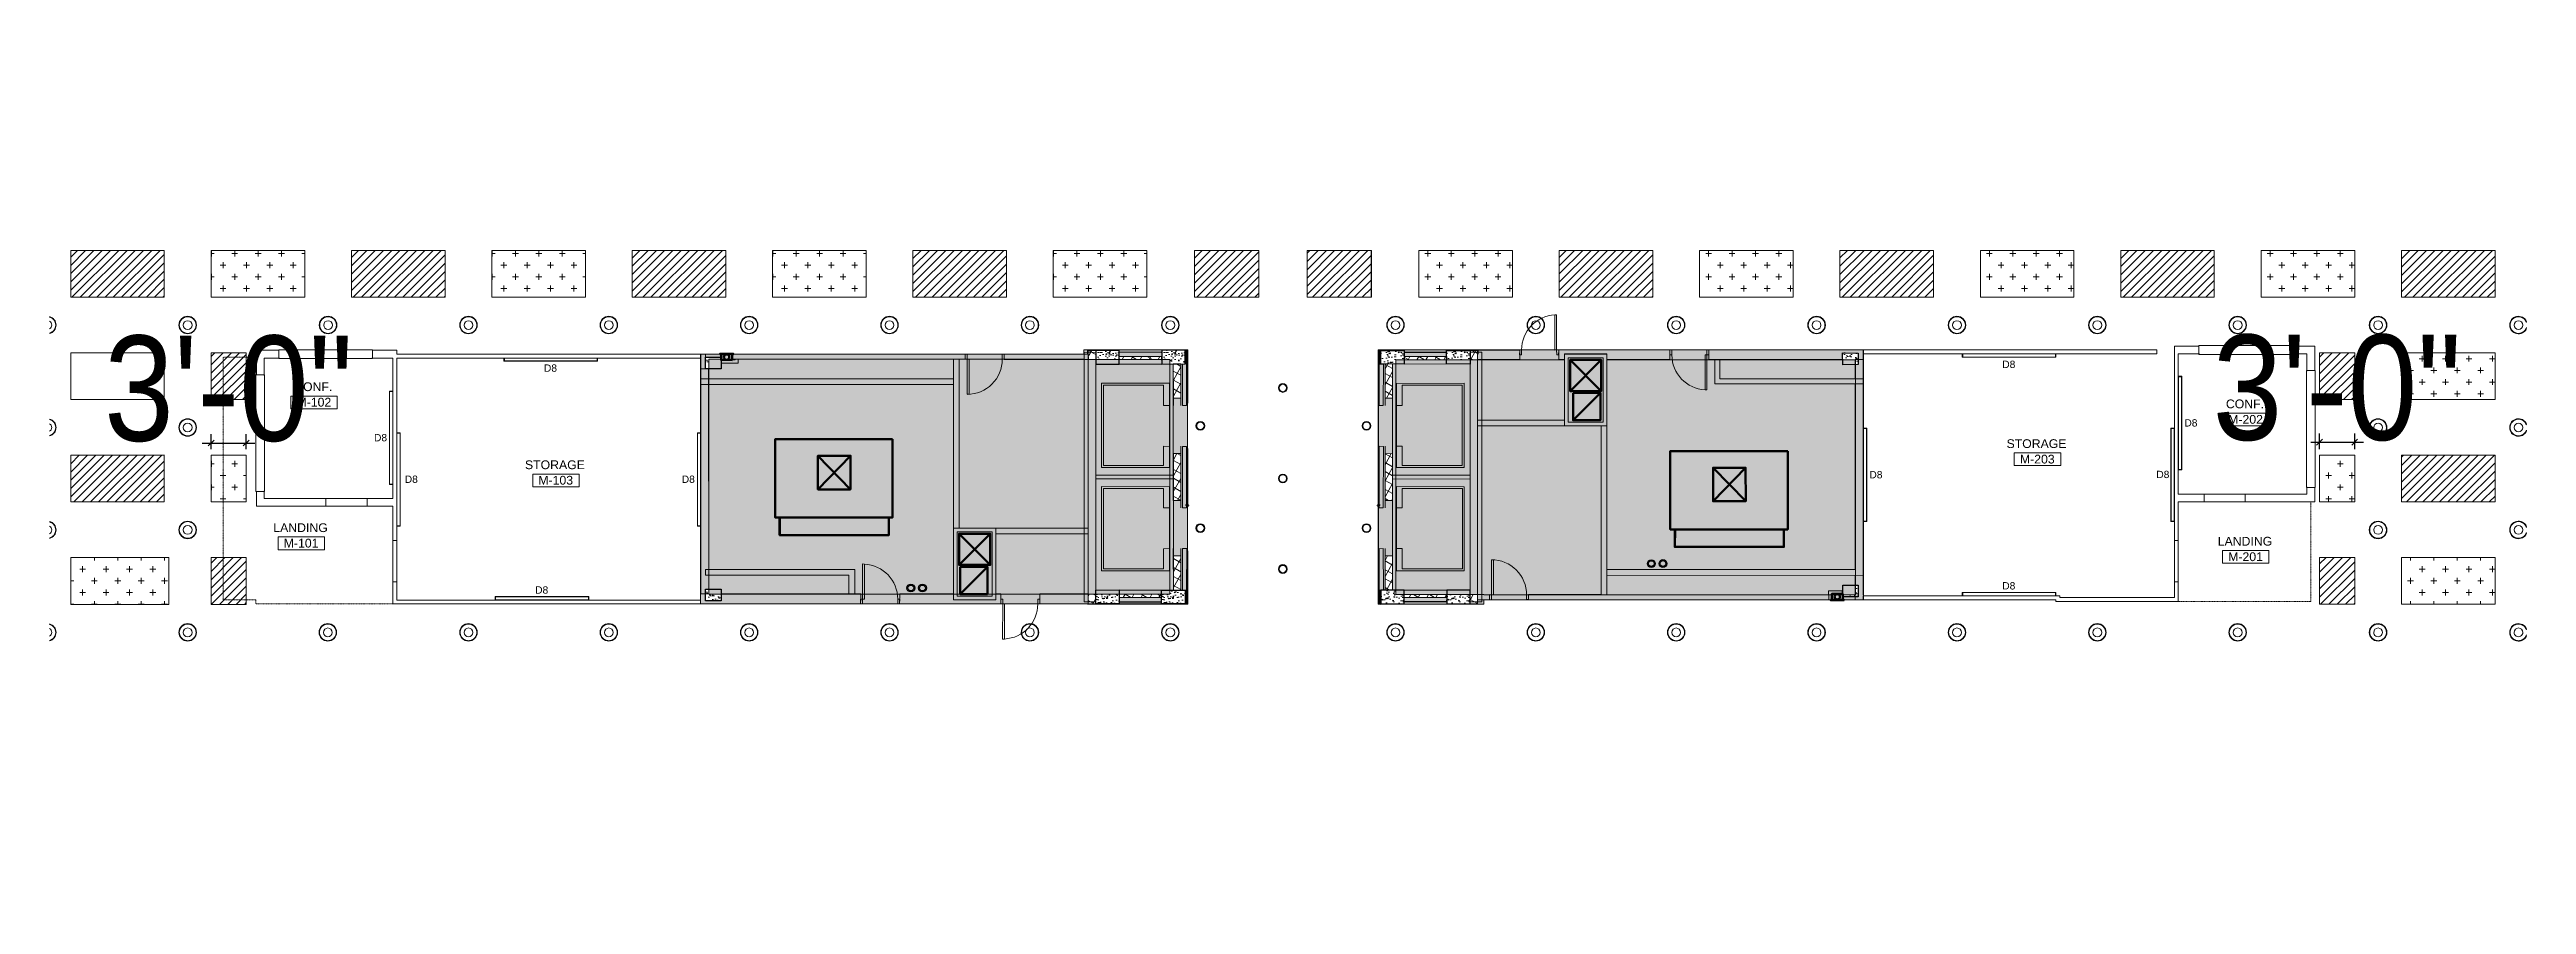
# Model space of a CAD drawing. Header units: inches. Extents: x 1135 to 11974, y 1600 to 2477.
# Drawn here: x 3892 to 6433, y 1600 to 2477 of the extents above; entities that cross this region are included whole.
import ezdxf

# ---------------------------------------------------------------- set-up
doc = ezdxf.new("R2010")
doc.units = ezdxf.units.IN
doc.header["$MEASUREMENT"] = 0
for name, pattern in [('IMPORT-DASHED2 _3_', [0]), ('IMPORT-HIDDEN2 _3_', [0]), ('Overhead', [0.15625, 0.09375, -0.0625])]:
    doc.linetypes.add(name, pattern=pattern)
for name, color, linetype, lineweight in [('4th Floor-no mezz_dwg', 8, 'Continuous', 9), ('A-0005', 8, 'Continuous', 50), ('A-ANNO-DIMS', 8, 'Continuous', 9), ('A-AREA-IDEN', 1, 'Continuous', 20), ('A-CLNG', 214, 'Continuous', 9), ('A-DETL-GENF', 247, 'Continuous', 9), ('A-DETL-MEDM', 8, 'Continuous', 20), ('A-DOOR', 8, 'Continuous', 9), ('A-Flor-Lvl', 8, 'Continuous', 13), ('A-FLOR-OVHD', 8, 'Overhead', 9), ('A-GLAZ', 8, 'Continuous', 9), ('A-Pen a-Fine', 8, 'Continuous', 9), ('A-WALL', 47, 'Continuous', 13), ('A-WALL-PATT', 8, 'Continuous', 13), ('E-LITE-EQPM', 4, 'Continuous', 9), ('E-LITE-EQPM-IDEN', 8, 'Continuous', 9), ('M-DUCT-OA', 8, 'Continuous', 50), ('M-DUCT-RLF', 8, 'Continuous', 50), ('M-EQ', 8, 'Continuous', 50), ('M-Piping', 8, 'Continuous', 30), ('S-Beam', 8, 'IMPORT-HIDDEN2 _3_', 30), ('S-Cols', 8, 'Continuous', 30), ('S-Cols-Patt', 8, 'Continuous', 13), ('S-Slab-Opng-Dashed', 8, 'IMPORT-DASHED2 _3_', 20)]:
    doc.layers.add(name, color=color, linetype=linetype, lineweight=lineweight)
doc.styles.add('Arial_1', font='arial.ttf', dxfattribs={"height": 9})
doc.styles.add('Arial_2', font='arial.ttf', dxfattribs={"height": 7.5})
doc.styles.add('Arial_3', font='arial.ttf', dxfattribs={"width": 0.85, "height": 9})
doc.dimstyles.new('Linear_-_3_32__Arial__85_-_1_2__Tolerance', dxfattribs={"dimscale": 12, "dimtxt": 9.182335, "dimasz": 0.5, "dimexe": 0.75, "dimexo": 0.5, "dimgap": 0.125, "dimtad": 1, "dimdec": 1, "dimrnd": 0.5, "dimzin": 3, "dimdsep": 46, "dimlunit": 4, "dimtxsty": 'Arial_3', "dimblk1": 'OBLIQUE', "dimblk2": 'OBLIQUE', "dimsah": 1, "dimcen": 0.09, "dimdle": 0.75, "dimazin": 0, "dimtfac": 1, "dimtdec": 4, "dimtix": 1, "dimtmove": 0, "dimatfit": 3, "dimfxl": 1, "dimtvp": 1, "dimfrac": 2, "dimtolj": 1, "dimtzin": 0, "dimarcsym": 2})
pattern_1 = [(45, (0, 0), (-5.656854, 5.656854), []), (135, (0, 0), (-5.656854, -5.656854), [])]
pattern_2 = [(124.208, (4429.472, -1583.652), (3.833666, 10.097051), [1.125, -12.375]), (69.208, (4429.472, -1583.652), (-11.423948, 1.06777), [0.9, -9.9]), (174.66, (4429.792, -1582.81), (-7.58988, 11.164813), [0.956, -10.517]), (120.393, (4426.585, -1582.835), (6.74529, 14.72872), [1.687, -18.562]), (170.844, (4427.147, -1581.608), (-10.245167, 17.46679), [1.434, -15.776]), (65.392, (4426.585, -1582.835), (-10.24487, 17.467474), [1.35, -14.85]), (95.208, (4427.715, -1581.596), (8.248147, 6.972482), [1.125, -12.375]), (40.208, (4427.715, -1581.596), (-9.473945, 6.472333), [0.9, -9.9]), (145.66, (4428.403, -1581.015), (-1.225449, 13.444612), [0.956, -10.517]), (111.708, (4429.472, -1583.652), (-4.7546483, 1.5341692), [0, -9.78, 0, -10.05, -9.937]), (111.708, (4429.472, -1583.652), (-4.7546483, 1.5341692), [-19.83, 0, -9.937]), (81.708, (4429.472, -1583.652), (-4.618409, 5.407589), [0, -5.73, 0, -9.555, -3.788]), (81.708, (4429.472, -1583.652), (-4.618409, 5.407589), [-15.285, 0, -3.788]), (41.708, (4428.562, -1586.871), (2.5046425, 7.612968), [0, -3.75, 0, -11.7, -15.525]), (41.708, (4428.562, -1586.871), (2.5046425, 7.612968), [-15.45, 0, -15.525]), (31.708, (4428.154, -1588.314), (0.935691, 8.826211), [0, -4.875, 0, -7.77, -11.025]), (31.708, (4428.154, -1588.314), (0.935691, 8.826211), [-12.645, 0, -11.025])]
pattern_3 = [(124.208, (4411.07, -1648.718), (3.833666, 10.097051), [1.125, -12.375]), (69.208, (4411.07, -1648.718), (-11.423948, 1.06777), [0.9, -9.9]), (174.66, (4411.39, -1647.877), (-7.58988, 11.164813), [0.956, -10.517]), (120.393, (4408.184, -1647.902), (6.74529, 14.72872), [1.687, -18.562]), (170.844, (4408.746, -1646.674), (-10.245167, 17.46679), [1.434, -15.776]), (65.392, (4408.184, -1647.902), (-10.24487, 17.467474), [1.35, -14.85]), (95.208, (4409.314, -1646.662), (8.248147, 6.972482), [1.125, -12.375]), (40.208, (4409.314, -1646.662), (-9.473945, 6.472333), [0.9, -9.9]), (145.66, (4410.001, -1646.081), (-1.22545, 13.444612), [0.956, -10.517]), (111.708, (4411.07, -1648.718), (-4.7546483, 1.5341692), [0, -9.78, 0, -10.05, -9.937]), (111.708, (4411.07, -1648.718), (-4.7546483, 1.5341692), [-19.83, 0, -9.937]), (81.708, (4411.07, -1648.718), (-4.618409, 5.407589), [0, -5.73, 0, -9.555, -3.788]), (81.708, (4411.07, -1648.718), (-4.618409, 5.407589), [-15.285, 0, -3.788]), (41.708, (4410.16, -1651.937), (2.5046425, 7.612968), [0, -3.75, 0, -11.7, -15.525]), (41.708, (4410.16, -1651.937), (2.5046425, 7.612968), [-15.45, 0, -15.525]), (31.708, (4409.752, -1653.38), (0.935691, 8.826211), [0, -4.875, 0, -7.77, -11.025]), (31.708, (4409.752, -1653.38), (0.935691, 8.826211), [-12.645, 0, -11.025])]
pattern_4 = [(45, (2794.901, 0), (-4.242641, 4.242641), [])]
pattern_5 = [(0, (2794.901, 0), (12, 12), [6, -18]), (90, (2797.901, -3), (-12, 12), [6, -18])]

msp = doc.modelspace()

# ---------------------------------------------------------------- texts
at = {"layer": 'A-AREA-IDEN', "char_height": 9, "attachment_point": 1, "style": 'Arial_1'}
for s, insert, width in [('CONF.', (4142.94, 2135.73), 48.177), ('M-102', (4145.29, 2119.85), 43.632), ('CONF.', (6124.57, 2118.1), 48.177), ('M-202', (6126.93, 2102.22), 43.632), ('STORAGE', (5899.55, 2077.3), 75.75), ('M-203', (5913.26, 2061.42), 43.632), ('STORAGE', (4379.65, 2055.61), 75.75), ('M-103', (4393.36, 2039.73), 43.632), ('LANDING', (4121.47, 1991.05), 68.478), ('M-101', (4132.19, 1975.17), 43.632), ('LANDING', (6116.2, 1977.12), 68.478), ('M-201', (6126.93, 1961.25), 43.632)]:
    msp.add_mtext(s, dxfattribs=dict(at, insert=insert, width=width))
at = {"layer": 'E-LITE-EQPM-IDEN', "char_height": 7.5, "width": 16.665, "attachment_point": 1, "style": 'Arial_2'}
for insert in [(4399.13, 2154.1), (5895.16, 2157.96), (6081.99, 2097.88), (4224.82, 2082.7), (4256.36, 2040.02), (4540.53, 2040.02), (5758.84, 2044.69), (6053.18, 2044.94), (4390.13, 1926.35), (5895.15, 1930.65)]:
    msp.add_mtext('D8', dxfattribs=dict(at, insert=insert))

# ---------------------------------------------------------------- blocks, each defined once
blk = doc.blocks.new('4th Floor-no mezz_dwg-3377830-REFLECTED CEILING PLAN - MEZZANINE')
at = {"layer": 'A-WALL'}
h = blk.add_hatch(dxfattribs=at)
h.set_pattern_fill('FP_1', color=256, style=0, pattern_type=2)
h.set_pattern_definition(pattern_1)
h.paths.add_polyline_path([(2929.6, 3473.6), (2931.7, 3480.9), (2922.6, 3483.5), (2920.6, 3476.1), (2928.7, 3473.8)], flags=0)
h.paths.add_polyline_path([(2688.7, 3541.7), (2690.7, 3549.1), (2681.5, 3551.7), (2679.4, 3544.3), (2686.1, 3542.4)], flags=0)
h = blk.add_hatch(dxfattribs=at)
h.set_pattern_fill('FP_1', color=256, style=0, pattern_type=2)
h.set_pattern_definition(pattern_1)
h.paths.add_polyline_path([(2682.1, 3518.6), (2679, 3519.5), (2667.1, 3477.5), (2670.3, 3476.7), (2681, 3514.8)], flags=0)
h = blk.add_hatch(dxfattribs=at)
h.set_pattern_fill('FP_1', color=256, style=0, pattern_type=2)
h.set_pattern_definition(pattern_1)
h.paths.add_polyline_path([(2704.9, 3454.4), (2671.2, 3463.9), (2669.1, 3456.6), (2702.8, 3447.1)], flags=0)
h = blk.add_hatch(dxfattribs=at)
h.set_pattern_fill('FP_1', color=256, style=0, pattern_type=2)
h.set_pattern_definition(pattern_1)
h.paths.add_polyline_path([(2805.9, 3425.8), (2759.7, 3438.9), (2757.7, 3431.5), (2803.8, 3418.5)], flags=0)
h = blk.add_hatch(dxfattribs=at)
h.set_pattern_fill('FP_1', color=256, style=0, pattern_type=2)
h.set_pattern_definition(pattern_1)
h.paths.add_polyline_path([(2916.5, 3450.6), (2916.9, 3452.2), (2914, 3453), (2902.2, 3411.1), (2905.1, 3410.2), (2915.8, 3448.4)], flags=0)
h = blk.add_hatch(dxfattribs=at)
h.set_pattern_fill('FP_1', color=256, style=0, pattern_type=2)
h.set_pattern_definition(pattern_1)
h.paths.add_polyline_path([(2894.5, 3400.8), (2860.8, 3410.3), (2858.7, 3403), (2892.4, 3393.4)], flags=0)
h = blk.add_hatch(dxfattribs=at)
h.set_pattern_fill('FP_1', color=256, style=0, pattern_type=2)
h.set_pattern_definition(pattern_1)
h.paths.add_polyline_path([(2645.8, 3245.4), (2612.1, 3255), (2610, 3247.6), (2643.7, 3238.1)], flags=0)
h = blk.add_hatch(dxfattribs=at)
h.set_pattern_fill('FP_1', color=256, style=0, pattern_type=2)
h.set_pattern_definition(pattern_1)
h.paths.add_polyline_path([(2602.3, 3237.3), (2599.4, 3238.1), (2587.6, 3196.2), (2590.5, 3195.4), (2594.4, 3209.2)], flags=0)
h = blk.add_hatch(dxfattribs=at)
h.set_pattern_fill('FP_1', color=256, style=0, pattern_type=2)
h.set_pattern_definition(pattern_1)
h.paths.add_polyline_path([(2746.8, 3216.9), (2700.6, 3229.9), (2698.6, 3222.6), (2744.7, 3209.5)], flags=0)
h = blk.add_hatch(dxfattribs=at)
h.set_pattern_fill('FP_1', color=256, style=0, pattern_type=2)
h.set_pattern_definition(pattern_1)
h.paths.add_polyline_path([(2835.4, 3191.8), (2801.7, 3201.3), (2799.6, 3194), (2833.3, 3184.5)], flags=0)
h = blk.add_hatch(dxfattribs=at)
h.set_pattern_fill('FP_1', color=256, style=0, pattern_type=2)
h.set_pattern_definition(pattern_1)
h.paths.add_polyline_path([(2825.1, 3104.1), (2815.7, 3106.7), (2813.7, 3099.4), (2823, 3096.7)], flags=0)
h.paths.add_polyline_path([(2583.9, 3172.3), (2574.9, 3174.8), (2572.8, 3167.5), (2581.9, 3164.9)], flags=0)
h = blk.add_hatch(dxfattribs=at)
h.set_pattern_fill('FP_1', color=256, style=0, pattern_type=2)
h.set_pattern_definition(pattern_1)
h.paths.add_polyline_path([(2825.5, 3128.9), (2837.3, 3170.9), (2834.1, 3171.8), (2822.3, 3129.8), (2823.3, 3129.5)], flags=0)
at = {"layer": 'S-Cols-Patt'}
h = blk.add_hatch(dxfattribs=at)
h.set_pattern_fill('FP_9', color=256, style=0, pattern_type=2)
h.set_pattern_definition([(50, (150.937, 1239.955), (10.759264, -0.941097), [1.125, -12.375]), (355, (150.937, 1239.955), (-2.081512, 11.283352), [0.9, -9.9]), (100.451, (151.834, 1239.877), (8.678035, 10.341713), [0.956, -10.517]), (46.184, (150.937, 1242.955), (16.00846, -2.482614), [1.688, -18.563]), (96.636, (152.271, 1242.748), (14.019345, 14.61199), [1.434, -15.776]), (351.184, (150.937, 1242.955), (14.02008, 14.61189), [1.35, -14.85]), (21, (152.437, 1242.205), (8.954012, -6.039297), [1.125, -12.375]), (326, (152.437, 1242.205), (3.649746, 10.87778), [0.9, -9.9]), (71.451, (153.183, 1241.702), (12.603742, 4.837872), [0.956, -10.517]), (37.5, (150.937, 1239.955), (0.18249, 4.994109), [0, -9.78, 0, -10.05, -9.938]), (37.5, (150.937, 1239.955), (0.18249, 4.994109), [-19.83, 0, -9.938]), (7.5, (150.937, 1239.955), (3.9464735, 5.916737), [0, -5.73, 0, -9.555, -3.787]), (7.5, (150.937, 1239.955), (3.9464735, 5.916737), [-15.285, 0, -3.787]), (327.5, (147.592, 1239.955), (8.007252, -0.3382693), [0, -3.75, 0, -11.7, -15.525]), (327.5, (147.592, 1239.955), (8.007252, -0.3382693), [-15.45, 0, -15.525]), (317.5, (146.092, 1239.955), (8.747719, 1.501642), [0, -4.875, 0, -7.77, -11.025]), (317.5, (146.092, 1239.955), (8.747719, 1.501642), [-12.645, 0, -11.025])])
h.paths.add_polyline_path([(2801.1, 3920.8), (2801.9, 3923.6), (2790.4, 3926.8), (2786, 3911.4), (2792.7, 3909.5), (2796.3, 3922.2)], flags=0)
h = blk.add_hatch(dxfattribs=at)
h.set_pattern_fill('FP_8', color=256, style=0, pattern_type=2)
h.set_pattern_definition([(50, (383.141, 1174.284), (10.759264, -0.941097), [1.125, -12.375]), (355, (383.141, 1174.284), (-2.081512, 11.283352), [0.9, -9.9]), (100.451, (384.038, 1174.206), (8.678035, 10.341713), [0.956, -10.517]), (46.184, (383.141, 1177.284), (16.00846, -2.482614), [1.688, -18.563]), (96.636, (384.475, 1177.078), (14.019345, 14.61199), [1.434, -15.776]), (351.184, (383.141, 1177.284), (14.02008, 14.61189), [1.35, -14.85]), (21, (384.641, 1176.534), (8.954012, -6.039297), [1.125, -12.375]), (326, (384.641, 1176.534), (3.649746, 10.87778), [0.9, -9.9]), (71.451, (385.387, 1176.031), (12.603742, 4.837872), [0.956, -10.517]), (37.5, (383.141, 1174.284), (0.18249, 4.994109), [0, -9.78, 0, -10.05, -9.938]), (37.5, (383.141, 1174.284), (0.18249, 4.994109), [-19.83, 0, -9.938]), (7.5, (383.141, 1174.284), (3.9464735, 5.916737), [0, -5.73, 0, -9.555, -3.788]), (7.5, (383.141, 1174.284), (3.9464735, 5.916737), [-15.285, 0, -3.788]), (327.5, (379.796, 1174.284), (8.007252, -0.3382693), [0, -3.75, 0, -11.7, -15.525]), (327.5, (379.796, 1174.284), (8.007252, -0.3382693), [-15.45, 0, -15.525]), (317.5, (378.296, 1174.284), (8.747719, 1.501642), [0, -4.875, 0, -7.77, -11.025]), (317.5, (378.296, 1174.284), (8.747719, 1.501642), [-12.645, 0, -11.025])])
h.paths.add_polyline_path([(3031.1, 3858.7), (3019.6, 3862), (3018.8, 3859.2), (3028.5, 3856.5), (3024.9, 3843.9), (3026.8, 3843.3), (3030.3, 3856)], flags=0)
h = blk.add_hatch(dxfattribs=at)
h.set_pattern_fill('FP_5', color=256, style=0, pattern_type=2)
h.set_pattern_definition([(124.208, (4447.875, -1518.581), (3.833666, 10.097051), [1.125, -12.375]), (69.208, (4447.875, -1518.581), (-11.423948, 1.06777), [0.9, -9.9]), (174.66, (4448.194, -1517.74), (-7.58988, 11.164813), [0.956, -10.517]), (120.393, (4444.988, -1517.765), (6.74529, 14.72872), [1.687, -18.562]), (170.844, (4445.55, -1516.538), (-10.245167, 17.46679), [1.434, -15.776]), (65.392, (4444.988, -1517.765), (-10.24487, 17.467474), [1.35, -14.85]), (95.208, (4446.118, -1516.526), (8.248147, 6.972482), [1.125, -12.375]), (40.208, (4446.118, -1516.526), (-9.473945, 6.472333), [0.9, -9.9]), (145.66, (4446.805, -1515.945), (-1.225449, 13.444612), [0.956, -10.517]), (111.708, (4447.875, -1518.581), (-4.7546483, 1.5341692), [0, -9.78, 0, -10.05, -9.937]), (111.708, (4447.875, -1518.581), (-4.7546483, 1.5341692), [-19.83, 0, -9.937]), (81.708, (4447.875, -1518.581), (-4.618409, 5.407589), [0, -5.73, 0, -9.555, -3.788]), (81.708, (4447.875, -1518.581), (-4.618409, 5.407589), [-15.285, 0, -3.788]), (41.708, (4446.965, -1521.8), (2.5046425, 7.612968), [0, -3.75, 0, -11.7, -15.525]), (41.708, (4446.965, -1521.8), (2.5046425, 7.612968), [-15.45, 0, -15.525]), (31.708, (4446.556, -1523.244), (0.935691, 8.826211), [0, -4.875, 0, -7.77, -11.025]), (31.708, (4446.556, -1523.244), (0.935691, 8.826211), [-12.645, 0, -11.025])])
h.paths.add_polyline_path([(2682.1, 3518.6), (2688.7, 3541.7), (2679.4, 3544.3), (2672.9, 3521.2), (2680.4, 3519.1)], flags=0)
h = blk.add_hatch(dxfattribs=at)
h.set_pattern_fill('FP_2', color=256, style=0, pattern_type=2)
h.set_pattern_definition(pattern_2)
h.paths.add_polyline_path([(2669.1, 3456.6), (2672.2, 3467.4), (2668, 3468.6), (2670.3, 3476.7), (2661, 3479.3), (2654.5, 3456.2), (2667.9, 3452.4)], flags=0)
h = blk.add_hatch(dxfattribs=at)
h.set_pattern_fill('FP_4', color=256, style=0, pattern_type=2)
h.set_pattern_definition([(124.208, (4447.874, -1518.584), (3.833666, 10.097051), [1.125, -12.375]), (69.208, (4447.874, -1518.584), (-11.423948, 1.06777), [0.9, -9.9]), (174.66, (4448.194, -1517.742), (-7.58988, 11.164813), [0.956, -10.517]), (120.393, (4444.988, -1517.767), (6.74529, 14.72872), [1.687, -18.562]), (170.844, (4445.55, -1516.54), (-10.245167, 17.46679), [1.434, -15.776]), (65.392, (4444.988, -1517.767), (-10.24487, 17.467474), [1.35, -14.85]), (95.208, (4446.117, -1516.528), (8.248147, 6.972482), [1.125, -12.375]), (40.208, (4446.117, -1516.528), (-9.473945, 6.472333), [0.9, -9.9]), (145.66, (4446.805, -1515.947), (-1.225449, 13.444612), [0.956, -10.517]), (111.708, (4447.874, -1518.584), (-4.7546483, 1.5341692), [0, -9.78, 0, -10.05, -9.937]), (111.708, (4447.874, -1518.584), (-4.7546483, 1.5341692), [-19.83, 0, -9.937]), (81.708, (4447.874, -1518.584), (-4.618409, 5.407589), [0, -5.73, 0, -9.555, -3.788]), (81.708, (4447.874, -1518.584), (-4.618409, 5.407589), [-15.285, 0, -3.788]), (41.708, (4446.964, -1521.802), (2.5046425, 7.612968), [0, -3.75, 0, -11.7, -15.525]), (41.708, (4446.964, -1521.802), (2.5046425, 7.612968), [-15.45, 0, -15.525]), (31.708, (4446.556, -1523.246), (0.935691, 8.826211), [0, -4.875, 0, -7.77, -11.025]), (31.708, (4446.556, -1523.246), (0.935691, 8.826211), [-12.645, 0, -11.025])])
h.paths.add_polyline_path([(2929.6, 3473.6), (2920.6, 3476.1), (2914, 3453), (2923.1, 3450.5)], flags=0)
h = blk.add_hatch(dxfattribs=at)
h.set_pattern_fill('FP_2', color=256, style=0, pattern_type=2)
h.set_pattern_definition(pattern_2)
h.paths.add_polyline_path([(2911.2, 3408.5), (2902.2, 3411.1), (2899.9, 3403), (2895.4, 3404.3), (2891.2, 3389.2), (2904.7, 3385.4), (2911.2, 3408.4)], flags=0)
h = blk.add_hatch(dxfattribs=at)
h.set_pattern_fill('FP_2', color=256, style=0, pattern_type=2)
h.set_pattern_definition(pattern_2)
h.paths.add_polyline_path([(2613.3, 3259.2), (2599.8, 3263), (2593.3, 3239.9), (2602.3, 3237.3), (2604.6, 3245.4), (2609.1, 3244.1), (2612.1, 3255)], flags=0)
h = blk.add_hatch(dxfattribs=at)
h.set_pattern_fill('FP_3', color=256, style=0, pattern_type=2)
h.set_pattern_definition(pattern_3)
h.paths.add_polyline_path([(2590.5, 3195.4), (2581.4, 3197.9), (2574.9, 3174.8), (2583.9, 3172.3)], flags=0)
h = blk.add_hatch(dxfattribs=at)
h.set_pattern_fill('FP_2', color=256, style=0, pattern_type=2)
h.set_pattern_definition(pattern_2)
h.paths.add_polyline_path([(2850, 3192.2), (2836.5, 3196), (2832.3, 3181), (2836.4, 3179.8), (2834.1, 3171.8), (2843.5, 3169.1), (2846.3, 3179.2)], flags=0)
h = blk.add_hatch(dxfattribs=at)
h.set_pattern_fill('FP_3', color=256, style=0, pattern_type=2)
h.set_pattern_definition(pattern_3)
h.paths.add_polyline_path([(2831.6, 3127.2), (2822.3, 3129.8), (2815.7, 3106.7), (2825.1, 3104.1)], flags=0)
h = blk.add_hatch(dxfattribs=at)
h.set_pattern_fill('FP_7', color=256, style=0, pattern_type=2)
h.set_pattern_definition([(50, (-159.334, 115.366), (10.759264, -0.941097), [1.125, -12.375]), (355, (-159.334, 115.366), (-2.081512, 11.283352), [0.9, -9.9]), (100.451, (-158.437, 115.288), (8.678035, 10.341713), [0.956, -10.517]), (46.184, (-159.334, 118.366), (16.00846, -2.482614), [1.687, -18.562]), (96.636, (-158, 118.16), (14.019345, 14.61199), [1.434, -15.776]), (351.184, (-159.334, 118.366), (14.02008, 14.61189), [1.35, -14.85]), (21, (-157.834, 117.616), (8.954012, -6.039297), [1.125, -12.375]), (326, (-157.834, 117.616), (3.649746, 10.87778), [0.9, -9.9]), (71.451, (-157.088, 117.113), (12.603742, 4.837872), [0.956, -10.517]), (37.5, (-159.334, 115.366), (0.18249, 4.994109), [0, -9.78, 0, -10.05, -9.937]), (37.5, (-159.334, 115.366), (0.18249, 4.994109), [-19.83, 0, -9.937]), (7.5, (-159.334, 115.366), (3.9464735, 5.916737), [0, -5.73, 0, -9.555, -3.787]), (7.5, (-159.334, 115.366), (3.9464735, 5.916737), [-15.285, 0, -3.787]), (327.5, (-162.679, 115.366), (8.007252, -0.3382693), [0, -3.75, 0, -11.7, -15.525]), (327.5, (-162.679, 115.366), (8.007252, -0.3382693), [-15.45, 0, -15.525]), (317.5, (-164.179, 115.366), (8.747719, 1.501642), [0, -4.875, 0, -7.77, -11.025]), (317.5, (-164.179, 115.366), (8.747719, 1.501642), [-12.645, 0, -11.025])])
h.paths.add_polyline_path([(2485.2, 2787.5), (2475.5, 2790.3), (2479, 2802.6), (2477.1, 2803.1), (2472.7, 2787.7), (2484.3, 2784.4)], flags=0)
h = blk.add_hatch(dxfattribs=at)
h.set_pattern_fill('FP_6', color=256, style=0, pattern_type=2)
h.set_pattern_definition([(50, (69.802, 50.56), (10.759264, -0.941097), [1.125, -12.375]), (355, (69.802, 50.56), (-2.081512, 11.283352), [0.9, -9.9]), (100.451, (70.698, 50.482), (8.678035, 10.341713), [0.956, -10.517]), (46.184, (69.802, 53.56), (16.00846, -2.482614), [1.687, -18.562]), (96.636, (71.136, 53.353), (14.019345, 14.61199), [1.434, -15.776]), (351.184, (69.802, 53.56), (14.02008, 14.61189), [1.35, -14.85]), (21, (71.302, 52.81), (8.954012, -6.039297), [1.125, -12.375]), (326, (71.302, 52.81), (3.649746, 10.87778), [0.9, -9.9]), (71.451, (72.048, 52.307), (12.603742, 4.837872), [0.956, -10.517]), (37.5, (69.802, 50.56), (0.18249, 4.994109), [0, -9.78, 0, -10.05, -9.937]), (37.5, (69.802, 50.56), (0.18249, 4.994109), [-19.83, 0, -9.937]), (7.5, (69.802, 50.56), (3.9464735, 5.916737), [0, -5.73, 0, -9.555, -3.788]), (7.5, (69.802, 50.56), (3.9464735, 5.916737), [-15.285, 0, -3.788]), (327.5, (66.457, 50.56), (8.007252, -0.3382693), [0, -3.75, 0, -11.7, -15.525]), (327.5, (66.457, 50.56), (8.007252, -0.3382693), [-15.45, 0, -15.525]), (317.5, (64.957, 50.56), (8.747719, 1.501642), [0, -4.875, 0, -7.77, -11.025]), (317.5, (64.957, 50.56), (8.747719, 1.501642), [-12.645, 0, -11.025])])
h.paths.add_polyline_path([(2714, 2721.5), (2717.8, 2735), (2711.2, 2736.9), (2707.7, 2724.6), (2702.8, 2726), (2701.9, 2722.9), (2713.4, 2719.6)], flags=0)
at = {"layer": 'A-0005', "flags": 128}
for points in [[(2806.4, 3411.5), (2807.4, 3411.2), (2806.9, 3409.7), (2806.8, 3409.7), (2807.2, 3411.2), (2806.4, 3411.4)], [(2752.6, 3221.4), (2753.6, 3221.2), (2754, 3222.7), (2753.9, 3222.8), (2753.5, 3221.3), (2752.7, 3221.6)]]:
    blk.add_lwpolyline(points, close=True, dxfattribs=at)
at = {"layer": 'A-DOOR', "flags": 128}
for points in [[(2750.5, 3778.9), (2745.7, 3780.2), (2745.2, 3778.3), (2750, 3776.9)], [(2750, 3776.9), (2749.4, 3775), (2784.1, 3765.2), (2784.6, 3767.1)], [(2740.2, 3742.3), (2735.4, 3743.7), (2734.8, 3741.7), (2739.6, 3740.4)], [(2703.2, 3629.9), (2702.7, 3628), (2668, 3637.8), (2668.6, 3639.7)], [(2708.6, 3630.5), (2703.8, 3631.9), (2703.2, 3629.9), (2708, 3628.6)], [(2698.2, 3593.9), (2693.4, 3595.3), (2692.9, 3593.4), (2697.7, 3592)], [(2941.4, 3530.5), (2941.9, 3532.4), (2937.1, 3533.8), (2936.6, 3531.9)], [(2926.8, 3497.2), (2927.3, 3499.1), (2892.7, 3508.9), (2892.1, 3507)], [(2931.6, 3495.9), (2931.1, 3493.9), (2926.2, 3495.3), (2926.8, 3497.2)], [(2552.7, 3081.4), (2553.3, 3083.3), (2558.1, 3081.9), (2557.5, 3080)], [(2804.4, 3048.1), (2809.2, 3046.8), (2809.7, 3048.7), (2804.9, 3050)], [(2542.9, 3046.7), (2542.4, 3044.8), (2547.2, 3043.5), (2547.8, 3045.4)], [(2547.8, 3045.4), (2548.3, 3047.3), (2582.9, 3037.5), (2582.4, 3035.6)], [(2794, 3011.6), (2798.8, 3010.2), (2799.4, 3012.1), (2794.6, 3013.5)], [(2799.4, 3012.1), (2799.9, 3014), (2834.6, 3004.2), (2834, 3002.3)], [(2765.3, 2909.9), (2770.1, 2908.5), (2770.6, 2910.4), (2765.8, 2911.8)], [(2755.5, 2875.2), (2756, 2877.1), (2721.4, 2886.9), (2720.8, 2885)], [(2754.9, 2873.3), (2759.7, 2871.9), (2760.3, 2873.9), (2755.5, 2875.2)]]:
    blk.add_lwpolyline(points, close=True, dxfattribs=at)
at = {"layer": 'A-DOOR'}
for centre, start, end in [((2750, 3776.9), 254.2083, 341.1914), ((2703.2, 3629.9), 167.2253, 254.2083), ((2926.8, 3497.2), 74.2083, 164.2083), ((2547.8, 3045.4), 344.2073, 74.2073), ((2799.4, 3012.1), 347.2253, 74.2083), ((2755.5, 2875.2), 74.2083, 161.1914)]:
    blk.add_arc(centre, 36, start, end, dxfattribs=at)
at = {"layer": 'A-Flor-Lvl'}
for p, q in [((2780.9, 3432.9), (2802.6, 3509.5)), ((2784.8, 3431.8), (2806.4, 3508.4)), ((2719.7, 3216.6), (2698.1, 3140)), ((2723.6, 3215.5), (2701.9, 3138.9))]:
    blk.add_line(p, q, dxfattribs=at)
at = {"layer": 'A-Pen a-Fine'}
for p, q in [((2654.5, 3456.2), (2654, 3454.6)), ((2653.3, 3453.8), (2705.9, 3438.9)), ((2705.9, 3439), (2653.4, 3453.9)), ((2654.2, 3455.3), (2667.7, 3451.5)), ((2750.8, 3426.3), (2806.9, 3410.5)), ((2806.9, 3410.3), (2750.8, 3426.2)), ((2904.4, 3382.8), (2851.8, 3397.6)), ((2851.8, 3397.5), (2904.3, 3382.7)), ((2851.9, 3397.7), (2904.4, 3382.9)), ((2904.4, 3384.6), (2891, 3388.4)), ((2904.7, 3385.4), (2904.2, 3383.9)), ((2599.8, 3263), (2600.3, 3264.5)), ((2600.1, 3265.6), (2652.7, 3250.8)), ((2652.6, 3250.6), (2600.1, 3265.5)), ((2600.1, 3263.8), (2613.5, 3260)), ((2753.7, 3222.2), (2697.6, 3238.1)), ((2697.6, 3237.9), (2753.7, 3222.1)), ((2851.2, 3194.6), (2798.6, 3209.5)), ((2798.6, 3209.4), (2851.1, 3194.5)), ((2798.7, 3209.6), (2851.2, 3194.7)), ((2850.3, 3193.1), (2836.8, 3196.9)), ((2850, 3192.2), (2850.5, 3193.8))]:
    blk.add_line(p, q, dxfattribs=at)
at = {"layer": 'A-Pen a-Fine', "flags": 128}
for points in [[(2774.4, 3438.9), (2691.4, 3462.4), (2710.3, 3529.4), (2793.4, 3505.9)], [(2793.4, 3433.5), (2876.5, 3410), (2895.4, 3477), (2812.4, 3500.5)], [(2653.3, 3453.6), (2705.8, 3438.8)], [(2806.9, 3410.2), (2750.8, 3426.1)], [(2600.2, 3265.7), (2652.7, 3250.9)], [(2711.1, 3214.9), (2628, 3238.4), (2609.1, 3171.4), (2692.1, 3147.9)], [(2753.7, 3222.3), (2697.6, 3238.2)], [(2730.1, 3209.5), (2813.1, 3186), (2794.1, 3119), (2711.1, 3142.5)]]:
    blk.add_lwpolyline(points, close=True, dxfattribs=at)
for points in [[(2713.2, 3456.2), (2714.8, 3462), (2694.9, 3467.6), (2711.7, 3526.9), (2790.9, 3504.5), (2774.1, 3445.2), (2755.2, 3450.5), (2753.6, 3444.8)], [(2854.6, 3416.2), (2856.3, 3422), (2876.2, 3416.3), (2892.9, 3475.7), (2813.7, 3498.1), (2797, 3438.7), (2815.9, 3433.4), (2814.2, 3427.6)], [(2706, 3439.5), (2705.8, 3438.8), (2706, 3439.5), (2653.5, 3454.4), (2653.3, 3453.6), (2653.5, 3454.4)], [(2751, 3426.8), (2750.8, 3426.1), (2751, 3426.8), (2807.1, 3410.9), (2806.9, 3410.2), (2807.1, 3410.9)], [(2852, 3398.2), (2851.8, 3397.5), (2852, 3398.2), (2904.5, 3383.4), (2904.3, 3382.7), (2904.5, 3383.4)], [(2652.5, 3250.2), (2652.7, 3250.9), (2652.5, 3250.2), (2600, 3265), (2600.2, 3265.7), (2600, 3265)], [(2649.8, 3232.2), (2648.2, 3226.4), (2628.3, 3232.1), (2611.6, 3172.7), (2690.8, 3150.3), (2707.5, 3209.7), (2688.6, 3215), (2690.3, 3220.8)], [(2697.4, 3237.5), (2697.6, 3238.2), (2697.4, 3237.5), (2753.5, 3221.6), (2753.7, 3222.3), (2753.5, 3221.6)], [(2791.3, 3192.2), (2789.7, 3186.4), (2809.5, 3180.8), (2792.8, 3121.5), (2713.6, 3143.9), (2730.4, 3203.2), (2749.3, 3197.9), (2750.9, 3203.6)], [(2798.5, 3208.9), (2798.7, 3209.6), (2798.5, 3208.9), (2851, 3194), (2851.2, 3194.7), (2851, 3194)]]:
    blk.add_lwpolyline(points, dxfattribs=at)
at = {"layer": 'A-Pen a-Fine'}
for centre, start, end in [((2653.3, 3453.6), 32.398, 116.0186), ((2705.9, 3438.7), 32.398, 116.0186), ((2750.7, 3426.1), 32.398, 116.0186), ((2806.9, 3410.2), 32.398, 116.0186), ((2851.8, 3397.5), 32.398, 116.0186), ((2904.4, 3382.6), 32.398, 116.0186), ((2600.1, 3265.8), 212.398, 296.0186), ((2652.7, 3250.9), 212.398, 296.0186), ((2697.6, 3238.2), 212.398, 296.0186), ((2753.8, 3222.3), 212.398, 296.0186), ((2798.6, 3209.6), 212.398, 296.0186), ((2851.2, 3194.8), 212.398, 296.0186)]:
    blk.add_arc(centre, 0.0469, start, end, dxfattribs=at)
at = {"layer": 'A-WALL'}
for p, q in [((2817.2, 3924.7), (2788.8, 3932.7)), ((2817.2, 3924.7), (2814.9, 3916.5)), ((2822.3, 3923.3), (2817.2, 3924.7)), ((2820, 3915.1), (2822.3, 3923.3)), ((3009.1, 3861.6), (3011.4, 3869.8)), ((2934, 3618.2), (2939.8, 3616.6)), ((2958.9, 3611.2), (2957.2, 3605.4)), ((2962.3, 3604), (2963.9, 3609.7)), ((2931.7, 3480.9), (2681.5, 3551.7)), ((2653.4, 3454.8), (2655.1, 3460.6)), ((2712.1, 3452.3), (2671.2, 3463.9)), ((2653.4, 3454.8), (2667.5, 3450.8)), ((2757.7, 3431.5), (2750.4, 3433.6)), ((2752.5, 3440.9), (2813.1, 3423.8)), ((2796.3, 3428.5), (2759.2, 3439)), ((2807.4, 3411.2), (2789.7, 3416.2)), ((2803.8, 3418.5), (2811.1, 3416.4)), ((2858.7, 3403), (2851.5, 3405)), ((2858.7, 3403), (2851.5, 3405)), ((2853.6, 3412.3), (2894.5, 3400.8)), ((2904.8, 3383.7), (2890.7, 3387.7)), ((2599.7, 3264.7), (2613.7, 3260.7)), ((2650.9, 3236.1), (2610, 3247.6)), ((2700.6, 3229.9), (2693.4, 3232)), ((2691.3, 3224.6), (2752, 3207.5)), ((2735.1, 3212.2), (2698.1, 3222.7)), ((2753.6, 3221.2), (2736, 3226.2)), ((2746.8, 3216.9), (2754.1, 3214.8)), ((2801.7, 3201.3), (2794.5, 3203.4)), ((2801.7, 3201.3), (2794.5, 3203.4)), ((2792.4, 3196), (2833.3, 3184.5)), ((2851.1, 3193.6), (2837, 3197.6)), ((2851.1, 3193.6), (2849.4, 3187.8)), ((2572.8, 3167.5), (2823, 3096.7)), ((2746.5, 2863.2), (2710.8, 2737)), ((2476.7, 2786.4), (2469.7, 2788.4)), ((2589.6, 2749.2), (2584.9, 2750.5))]:
    blk.add_line(p, q, dxfattribs=at)
at = {"layer": 'A-WALL', "flags": 128}
for points in [[(2792.3, 3909.6), (2755, 3777.6), (2745.7, 3780.2), (2788.8, 3932.7)], [(2798.1, 3930.1), (2795.8, 3921.9), (2814.9, 3916.5), (2777.2, 3783), (2758, 3788.4), (2756.6, 3783.4), (2780.8, 3776.5), (2820, 3915.1), (3003.3, 3863.2), (2934, 3618.2), (2792.2, 3658.3), (2790.6, 3652.5), (2957.2, 3605.4), (2937, 3533.8), (2942.1, 3532.4), (2962.3, 3604), (2962.3, 3604), (2963.9, 3609.7), (2963.9, 3609.7), (3035.5, 3862.9), (2822.3, 3923.3)], [(3028.2, 3856.2), (2958.9, 3611.2), (2939.8, 3616.6), (3009.1, 3861.6), (3033.2, 3854.8), (3035.5, 3862.9)], [(2714.7, 3635), (2713, 3629.3), (2703.8, 3631.9), (2734.8, 3741.7), (2744.1, 3739.1), (2726.5, 3676.9)], [(2690.4, 3549.2), (2702.1, 3590.8), (2692.9, 3593.4), (2681.3, 3552.4)], [(2653.9, 3456.3), (2681.1, 3552.4), (2685.5, 3551.2)], [(2905.3, 3385.2), (2934, 3486.9), (2929.5, 3488.1)], [(2704.9, 3454.4), (2702.8, 3447.1), (2710, 3445)], [(2599.2, 3263.1), (2572.1, 3167), (2576.5, 3165.8)], [(2643.7, 3238.1), (2645.8, 3245.4), (2653, 3243.4), (2645.8, 3245.4)], [(2813.3, 3099.5), (2799.8, 3051.5), (2809.7, 3048.7), (2823.1, 3096), (2823.4, 3095.9), (2850.6, 3192.1)], [(2775.7, 2966.4), (2760.7, 2913.3), (2770.6, 2910.4), (2798.8, 3010.2), (2788.9, 3013), (2787.5, 3008.2)], [(2715, 2713.7), (2759.7, 2871.9), (2749.8, 2874.8), (2748.1, 2869)], [(2482.9, 2779.4), (2468.3, 2783.5), (2474.1, 2803.9)], [(2705.1, 2716.5), (2707.4, 2724.7), (2485.2, 2787.5), (2482.9, 2779.4), (2715, 2713.7)]]:
    blk.add_lwpolyline(points, dxfattribs=at)
for points in [[(3025.8, 3828.7), (3026.7, 3831.7), (3020.9, 3833.3), (3024, 3844.1), (3021, 3845), (3017.1, 3831.1)], [(2709.6, 3636.5), (2721.5, 3678.3), (2792.2, 3658.3), (2780.4, 3616.4)], [(2714.2, 3639), (2724, 3673.7), (2787.6, 3655.7), (2777.8, 3621.1)], [(2750.3, 3532.2), (2756.1, 3530.6), (2780.4, 3616.4), (2774.6, 3618.1)], [(2681.5, 3551.7), (2679.4, 3544.3), (2929.6, 3473.6), (2931.7, 3480.9)], [(2686.3, 3517.4), (2679, 3519.5), (2667.1, 3477.5), (2674.5, 3475.5)], [(2931.2, 3493.9), (2926.1, 3495.3), (2922.8, 3483.4), (2927.8, 3482)], [(2671.2, 3463.9), (2669.1, 3456.6), (2702.8, 3447.1), (2704.9, 3454.4)], [(2708.4, 3439.2), (2709.6, 3443.3), (2668.7, 3454.9), (2667.5, 3450.8)], [(2809.4, 3410.7), (2810.6, 3414.7), (2750, 3431.9), (2748.8, 3427.8)], [(2759.7, 3438.9), (2757.7, 3431.5), (2803.8, 3418.5), (2805.9, 3425.8)], [(2916.9, 3452.2), (2909.6, 3454.3), (2897.7, 3412.3), (2905.1, 3410.2)], [(2860.8, 3410.3), (2858.7, 3403), (2892.4, 3393.4), (2894.5, 3400.8)], [(2890.7, 3387.7), (2891.9, 3391.8), (2851, 3403.3), (2849.9, 3399.2)], [(2643.7, 3238.1), (2645.8, 3245.4), (2612.1, 3255), (2610, 3247.6)], [(2613.7, 3260.7), (2612.6, 3256.6), (2653.5, 3245.1), (2654.6, 3249.2)], [(2606.8, 3236.1), (2599.4, 3238.1), (2587.6, 3196.2), (2594.9, 3194.1)], [(2695.1, 3237.7), (2693.9, 3233.6), (2754.5, 3216.5), (2755.7, 3220.6)], [(2744.7, 3209.5), (2746.8, 3216.9), (2700.6, 3229.9), (2698.6, 3222.6)], [(2796.1, 3209.2), (2794.9, 3205.1), (2835.8, 3193.5), (2837, 3197.6)], [(2833.3, 3184.5), (2835.4, 3191.8), (2801.7, 3201.3), (2799.6, 3194)], [(2553.2, 3083.3), (2558.2, 3081.9), (2581.7, 3165), (2576.7, 3166.4)], [(2823, 3096.7), (2825.1, 3104.1), (2574.9, 3174.8), (2572.8, 3167.5)], [(2837.4, 3170.9), (2830, 3172.9), (2818.1, 3131), (2825.5, 3128.9)], [(2722.5, 3026.6), (2728.3, 3025), (2754.1, 3116.2), (2748.3, 3117.8)], [(2483.7, 2816.1), (2479.8, 2802.3), (2482.8, 2801.5), (2487.6, 2818.3), (2483.9, 2819.3), (2544.1, 3031.9), (2710.7, 2984.7), (2712.4, 2990.5), (2545.7, 3037.6), (2547.3, 3043.4), (2542.3, 3044.8), (2540.6, 3039.1), (2540.6, 3039.1), (2539, 3033.3), (2539, 3033.3), (2474.1, 2803.9), (2479.2, 2802.5), (2483.1, 2816.3)], [(2492.5, 2776.6), (2498.3, 2775), (2568.9, 3024.8), (2563.2, 3026.5)], [(2710.7, 2984.7), (2722.5, 3026.6), (2793.3, 3006.6), (2781.4, 2964.7)], [(2715.3, 2987.3), (2725.1, 3022), (2788.7, 3004), (2778.9, 2969.4)], [(2724, 2875.9), (2682.3, 2728.4), (2688, 2726.7), (2728.1, 2868.4), (2746.5, 2863.2), (2748.1, 2869)]]:
    blk.add_lwpolyline(points, close=True, dxfattribs=at)
at = {"layer": 'M-DUCT-OA'}
for p, q in [((2725.4, 3671.2), (2747.5, 3631.7)), ((2726.5, 3019.5), (2748.6, 2980))]:
    blk.add_line(p, q, dxfattribs=at)
at = {"layer": 'M-DUCT-OA', "flags": 128}
for points in [[(2756.2, 3662.5), (2716.7, 3640.4), (2725.4, 3671.2), (2756.2, 3662.5), (2747.5, 3631.7), (2716.7, 3640.4)], [(2757.3, 3010.8), (2717.8, 2988.7), (2726.5, 3019.5), (2757.3, 3010.8), (2748.6, 2980), (2717.8, 2988.7)]]:
    blk.add_lwpolyline(points, dxfattribs=at)
at = {"layer": 'M-DUCT-RLF'}
for p, q in [((2777.2, 3626.5), (2757.9, 3661.1)), ((2777.7, 2972.9), (2758.4, 3007.5))]:
    blk.add_line(p, q, dxfattribs=at)
at = {"layer": 'M-DUCT-RLF', "flags": 128}
for points in [[(2750.3, 3634.2), (2757.9, 3661.1), (2784.8, 3653.5), (2777.2, 3626.5)], [(2750.8, 2980.5), (2758.4, 3007.5), (2785.4, 2999.8), (2777.7, 2972.9)]]:
    blk.add_lwpolyline(points, close=True, dxfattribs=at)
at = {"layer": 'M-EQ'}
for p, q in [((2905.4, 3774.3), (2863.1, 3751.4)), ((2913.5, 3696.6), (2930.8, 3691.7)), ((2643.7, 2893.9), (2601.4, 2871.1)), ((2651.7, 2816.3), (2669.1, 2811.4))]:
    blk.add_line(p, q, dxfattribs=at)
at = {"layer": 'M-EQ', "flags": 128}
for points in [[(3026.7, 3831.7), (3020.9, 3833.3), (3024, 3844.1), (3029.8, 3842.5)], [(3026.3, 3830.4), (3026.7, 3830.3), (3030.5, 3843.7), (3030.1, 3843.8), (3026.3, 3830.4)], [(2913.4, 3696.3), (2930.7, 3691.4), (2961.2, 3799.3), (2943.9, 3804.2)], [(2872.2, 3783.6), (2863.1, 3751.4), (2896.3, 3742), (2905.4, 3774.3), (2872.2, 3783.6), (2896.3, 3742)], [(2651.7, 2816), (2669, 2811.1), (2699.5, 2919), (2682.2, 2923.9)], [(2610.5, 2903.3), (2601.4, 2871.1), (2634.6, 2861.7), (2643.7, 2893.9), (2610.5, 2903.3), (2634.6, 2861.7)], [(2473.7, 2802.7), (2477.5, 2816), (2477.1, 2816.1), (2473.3, 2802.8), (2473.7, 2802.7)], [(2477.1, 2814.8), (2482.9, 2813.1), (2479.8, 2802.3), (2474, 2803.9)]]:
    blk.add_lwpolyline(points, dxfattribs=at)
for points in [[(2867.6, 3829.8), (2834.8, 3713.8), (2912.1, 3691.9), (2944.9, 3807.9)], [(2605.9, 2949.4), (2573.1, 2833.5), (2650.4, 2811.6), (2683.2, 2927.6)]]:
    blk.add_lwpolyline(points, close=True, dxfattribs=at)
at = {"layer": 'M-EQ'}
for centre in [(3025.3, 3837.9), (2478.5, 2808.5)]:
    blk.add_circle(centre, 2.75, dxfattribs=at)
at = {"layer": 'M-Piping'}
for centre, radius in [((2940.6, 3663.7), 4), ((2940.6, 3663.7), 3), ((2943.8, 3675.2), 4), ((2943.8, 3675.2), 3), ((2758, 2925.9), 4), ((2758, 2925.9), 3), ((2761.2, 2937.4), 4), ((2761.2, 2937.4), 3)]:
    blk.add_circle(centre, radius, dxfattribs=at)
at = {"layer": 'S-Beam'}
for p, q in [((2662.9, 3478.7), (2674.8, 3520.7)), ((2656.4, 3455.6), (2656.4, 3455.6)), ((2921.1, 3451), (2909.3, 3409.1)), ((2601.8, 3262.4), (2601.8, 3262.4)), ((2595.2, 3239.3), (2583.4, 3197.4)), ((2829.7, 3127.7), (2841.6, 3169.7))]:
    blk.add_line(p, q, dxfattribs=at)
at = {"layer": 'S-Cols', "flags": 128}
for points in [[(2797.6, 3908.2), (2786, 3911.4), (2790.4, 3926.8), (2801.9, 3923.6)], [(3026.8, 3843.3), (3015.2, 3846.6), (3019.6, 3862), (3031.1, 3858.7)], [(2686.3, 3517.4), (2672.9, 3521.2), (2679.4, 3544.3), (2692.9, 3540.5)], [(2667.9, 3452.4), (2654.5, 3456.2), (2661, 3479.3), (2674.5, 3475.5)], [(2909.6, 3454.3), (2923.1, 3450.5), (2929.6, 3473.6), (2916.1, 3477.4)], [(2891.2, 3389.2), (2904.7, 3385.4), (2911.2, 3408.5), (2897.7, 3412.3)], [(2613.3, 3259.2), (2599.8, 3263), (2593.3, 3239.9), (2606.8, 3236.1)], [(2594.9, 3194.1), (2581.4, 3197.9), (2574.9, 3174.8), (2588.4, 3171)], [(2836.5, 3196), (2850, 3192.2), (2843.5, 3169.1), (2830, 3172.9)], [(2818.1, 3131), (2831.6, 3127.2), (2825.1, 3104.1), (2811.6, 3107.9)], [(2484.3, 2784.4), (2472.7, 2787.7), (2477.1, 2803.1), (2488.6, 2799.8)], [(2713.4, 2719.6), (2701.9, 2722.9), (2706.2, 2738.3), (2717.8, 2735)]]:
    blk.add_lwpolyline(points, close=True, dxfattribs=at)
at = {"layer": 'S-Slab-Opng-Dashed'}
for p, q in [((2780.9, 3432.9), (2802.6, 3509.5)), ((2784.8, 3431.8), (2806.4, 3508.4)), ((2719.7, 3216.6), (2698.1, 3140)), ((2723.6, 3215.5), (2701.9, 3138.9))]:
    blk.add_line(p, q, dxfattribs=at)
at = {"layer": 'S-Slab-Opng-Dashed', "flags": 128}
for points in [[(2714.2, 3639), (2724, 3673.7), (2787.6, 3655.7), (2777.8, 3621.1)], [(2671.2, 3463.9), (2692.9, 3540.5), (2916.1, 3477.4), (2894.5, 3400.8)], [(2610, 3247.6), (2588.4, 3171), (2811.6, 3107.9), (2833.3, 3184.5)], [(2778.9, 2969.4), (2715.3, 2987.3), (2725.1, 3022), (2788.7, 3004)]]:
    blk.add_lwpolyline(points, close=True, dxfattribs=at)
for points in [[(2681.3, 3543.8), (2684.6, 3555.3), (2930.9, 3485.7), (2927.7, 3474.1)], [(2576.8, 3174.3), (2573.6, 3162.7), (2819.9, 3093.1), (2823.2, 3104.6)]]:
    blk.add_lwpolyline(points, dxfattribs=at)
blk = doc.blocks.new('FIXTURE TYPE B- VAULT PENDANT - FIXTURE TYPE A_PENDANT DOWNLIGHT-3827544-REFLECTED CEILING PLAN - MEZZANINE')
at = {"layer": 'E-LITE-EQPM', "flags": 128}
for points in [[(-8.6, 0), (-8.6, 0.3), (-8.6, 0.7), (-8.6, 1), (-8.5, 1.4), (-8.5, 1.7), (-8.4, 2.1), (-8.3, 2.4), (-8.2, 2.7), (-8.1, 3), (-7.9, 3.4), (-7.8, 3.7), (-7.7, 4), (-7.5, 4.3), (-7.3, 4.6), (-7.1, 4.9), (-6.9, 5.2), (-6.7, 5.4), (-6.5, 5.7), (-6.3, 5.9), (-6, 6.2), (-5.8, 6.4), (-5.5, 6.6), (-5.2, 6.9), (-4.9, 7.1), (-4.7, 7.3), (-4.4, 7.4), (-4.1, 7.6), (-3.8, 7.8), (-3.4, 7.9), (-3.1, 8), (-2.8, 8.2), (-2.5, 8.3), (-2.1, 8.4), (-1.8, 8.4), (-1.5, 8.5), (-1.1, 8.6), (-0.8, 8.6), (-0.4, 8.6), (-0.1, 8.6), (0.3, 8.6), (0.6, 8.6), (0.9, 8.6), (1.3, 8.5), (1.6, 8.5), (2, 8.4), (2.3, 8.3), (2.6, 8.2), (3, 8.1), (3.3, 8), (3.6, 7.8), (3.9, 7.7), (4.2, 7.5), (4.5, 7.4), (4.8, 7.2), (5.1, 7), (5.4, 6.8), (5.6, 6.5), (5.9, 6.3), (6.1, 6.1), (6.4, 5.8), (6.6, 5.6), (6.8, 5.3), (7, 5), (7.2, 4.7), (7.4, 4.4), (7.6, 4.1), (7.7, 3.8), (7.9, 3.5), (8, 3.2), (8.1, 2.9), (8.2, 2.6), (8.3, 2.2), (8.4, 1.9), (8.5, 1.6), (8.5, 1.2), (8.6, 0.9), (8.6, 0.5), (8.6, 0.2), (8.6, 0)], [(8.6, 0), (8.6, -0.3), (8.6, -0.7), (8.6, -1), (8.5, -1.4), (8.5, -1.7), (8.4, -2.1), (8.3, -2.4), (8.2, -2.7), (8.1, -3), (7.9, -3.4), (7.8, -3.7), (7.7, -4), (7.5, -4.3), (7.3, -4.6), (7.1, -4.9), (6.9, -5.2), (6.7, -5.4), (6.5, -5.7), (6.3, -5.9), (6, -6.2), (5.8, -6.4), (5.5, -6.6), (5.2, -6.9), (4.9, -7.1), (4.7, -7.3), (4.4, -7.4), (4.1, -7.6), (3.8, -7.8), (3.4, -7.9), (3.1, -8), (2.8, -8.2), (2.5, -8.3), (2.1, -8.4), (1.8, -8.4), (1.5, -8.5), (1.1, -8.6), (0.8, -8.6), (0.4, -8.6), (0.1, -8.6), (-0.3, -8.6), (-0.6, -8.6), (-0.9, -8.6), (-1.3, -8.5), (-1.6, -8.5), (-2, -8.4), (-2.3, -8.3), (-2.6, -8.2), (-3, -8.1), (-3.3, -8), (-3.6, -7.8), (-3.9, -7.7), (-4.2, -7.5), (-4.5, -7.4), (-4.8, -7.2), (-5.1, -7), (-5.4, -6.8), (-5.6, -6.5), (-5.9, -6.3), (-6.1, -6.1), (-6.4, -5.8), (-6.6, -5.6), (-6.8, -5.3), (-7, -5), (-7.2, -4.7), (-7.4, -4.4), (-7.6, -4.1), (-7.7, -3.8), (-7.9, -3.5), (-8, -3.2), (-8.1, -2.9), (-8.2, -2.6), (-8.3, -2.2), (-8.4, -1.9), (-8.5, -1.6), (-8.5, -1.2), (-8.6, -0.9), (-8.6, -0.5), (-8.6, -0.2), (-8.6, 0)]]:
    blk.add_lwpolyline(points, dxfattribs=at)
at = {"layer": 'E-LITE-EQPM'}
for radius, start, end in [(9, 0, 180), (9, 180, 0), (8.63, 360, 180), (8.63, 180, 360), (4.5, 0, 180), (4.5, 180, 0)]:
    blk.add_arc((0, 0), radius, start, end, dxfattribs=at)
blk = doc.blocks.new('FIXTURE TYPE B- VAULT PENDANT - FIXTURE TYPE A_PENDANT DOWNLIGHT-3827543-REFLECTED CEILING PLAN - MEZZANINE')
at = {"layer": 'E-LITE-EQPM', "flags": 128}
for points in [[(-8.6, 0), (-8.6, 0.3), (-8.6, 0.7), (-8.6, 1), (-8.5, 1.4), (-8.5, 1.7), (-8.4, 2.1), (-8.3, 2.4), (-8.2, 2.7), (-8.1, 3), (-7.9, 3.4), (-7.8, 3.7), (-7.7, 4), (-7.5, 4.3), (-7.3, 4.6), (-7.1, 4.9), (-6.9, 5.2), (-6.7, 5.4), (-6.5, 5.7), (-6.3, 5.9), (-6, 6.2), (-5.8, 6.4), (-5.5, 6.6), (-5.2, 6.9), (-4.9, 7.1), (-4.7, 7.3), (-4.4, 7.4), (-4.1, 7.6), (-3.8, 7.8), (-3.4, 7.9), (-3.1, 8), (-2.8, 8.2), (-2.5, 8.3), (-2.1, 8.4), (-1.8, 8.4), (-1.5, 8.5), (-1.1, 8.6), (-0.8, 8.6), (-0.4, 8.6), (-0.1, 8.6), (0.3, 8.6), (0.6, 8.6), (0.9, 8.6), (1.3, 8.5), (1.6, 8.5), (2, 8.4), (2.3, 8.3), (2.6, 8.2), (3, 8.1), (3.3, 8), (3.6, 7.8), (3.9, 7.7), (4.2, 7.5), (4.5, 7.4), (4.8, 7.2), (5.1, 7), (5.4, 6.8), (5.6, 6.5), (5.9, 6.3), (6.1, 6.1), (6.4, 5.8), (6.6, 5.6), (6.8, 5.3), (7, 5), (7.2, 4.7), (7.4, 4.4), (7.6, 4.1), (7.7, 3.8), (7.9, 3.5), (8, 3.2), (8.1, 2.9), (8.2, 2.6), (8.3, 2.2), (8.4, 1.9), (8.5, 1.6), (8.5, 1.2), (8.6, 0.9), (8.6, 0.5), (8.6, 0.2), (8.6, 0)], [(8.6, 0), (8.6, -0.3), (8.6, -0.7), (8.6, -1), (8.5, -1.4), (8.5, -1.7), (8.4, -2.1), (8.3, -2.4), (8.2, -2.7), (8.1, -3), (7.9, -3.4), (7.8, -3.7), (7.7, -4), (7.5, -4.3), (7.3, -4.6), (7.1, -4.9), (6.9, -5.2), (6.7, -5.4), (6.5, -5.7), (6.3, -5.9), (6, -6.2), (5.8, -6.4), (5.5, -6.6), (5.2, -6.9), (4.9, -7.1), (4.7, -7.3), (4.4, -7.4), (4.1, -7.6), (3.8, -7.8), (3.4, -7.9), (3.1, -8), (2.8, -8.2), (2.5, -8.3), (2.1, -8.4), (1.8, -8.4), (1.5, -8.5), (1.1, -8.6), (0.8, -8.6), (0.4, -8.6), (0.1, -8.6), (-0.3, -8.6), (-0.6, -8.6), (-0.9, -8.6), (-1.3, -8.5), (-1.6, -8.5), (-2, -8.4), (-2.3, -8.3), (-2.6, -8.2), (-3, -8.1), (-3.3, -8), (-3.6, -7.8), (-3.9, -7.7), (-4.2, -7.5), (-4.5, -7.4), (-4.8, -7.2), (-5.1, -7), (-5.4, -6.8), (-5.6, -6.5), (-5.9, -6.3), (-6.1, -6.1), (-6.4, -5.8), (-6.6, -5.6), (-6.8, -5.3), (-7, -5), (-7.2, -4.7), (-7.4, -4.4), (-7.6, -4.1), (-7.7, -3.8), (-7.9, -3.5), (-8, -3.2), (-8.1, -2.9), (-8.2, -2.6), (-8.3, -2.2), (-8.4, -1.9), (-8.5, -1.6), (-8.5, -1.2), (-8.6, -0.9), (-8.6, -0.5), (-8.6, -0.2), (-8.6, 0)]]:
    blk.add_lwpolyline(points, dxfattribs=at)
at = {"layer": 'E-LITE-EQPM'}
for radius, start, end in [(9, 0, 180), (9, 180, 0), (8.63, 360, 180), (8.63, 180, 360), (4.5, 360, 180), (4.5, 180, 360)]:
    blk.add_arc((0, 0), radius, start, end, dxfattribs=at)
blk = doc.blocks.new('FIXTURE TYPE B- VAULT PENDANT - FIXTURE TYPE A_PENDANT DOWNLIGHT-V1-REFLECTED CEILING PLAN - MEZZANINE')
at = {"layer": 'E-LITE-EQPM', "flags": 128}
for points in [[(2.3, 8.3), (2.3, 8.3), (2.6, 8.2), (3, 8.1), (3.3, 8), (3.6, 7.8), (3.9, 7.7), (4.2, 7.5), (4.5, 7.4), (4.8, 7.2), (5.1, 7), (5.4, 6.8), (5.6, 6.5), (5.9, 6.3), (6.1, 6.1), (6.4, 5.8), (6.6, 5.6), (6.8, 5.3), (7, 5), (7.2, 4.7), (7.4, 4.4), (7.6, 4.1), (7.7, 3.8), (7.9, 3.5), (8, 3.2), (8.1, 2.9), (8.2, 2.6), (8.3, 2.2), (8.4, 1.9), (8.5, 1.6), (8.5, 1.2), (8.6, 0.9), (8.6, 0.5), (8.6, 0.2), (8.6, 0)], [(8.6, 0), (8.6, -0.3), (8.6, -0.7), (8.6, -1), (8.5, -1.4), (8.5, -1.7), (8.4, -2.1), (8.3, -2.4), (8.2, -2.7), (8.1, -3), (7.9, -3.4), (7.8, -3.7), (7.7, -4), (7.5, -4.3), (7.3, -4.6), (7.1, -4.9), (6.9, -5.2), (6.7, -5.4), (6.5, -5.7), (6.3, -5.9), (6, -6.2), (5.8, -6.4), (5.5, -6.6), (5.2, -6.9), (4.9, -7.1), (4.7, -7.3), (4.4, -7.4), (4.1, -7.6), (3.8, -7.8), (3.4, -7.9), (3.1, -8), (2.8, -8.2), (2.5, -8.3), (2.3, -8.3)]]:
    blk.add_lwpolyline(points, dxfattribs=at)
at = {"layer": 'E-LITE-EQPM'}
for radius, start, end in [(9, 0, 75.4), (8.63, 360, 74.7357), (4.5, 360, 59.8302), (4.5, 300.1698, 360), (9, 284.6, 0), (8.63, 285.2643, 360)]:
    blk.add_arc((0, 0), radius, start, end, dxfattribs=at)
blk = doc.blocks.new('FIXTURE TYPE B- VAULT PENDANT - FIXTURE TYPE A_PENDANT DOWNLIGHT-3827524-REFLECTED CEILING PLAN - MEZZANINE')
at = {"layer": 'E-LITE-EQPM', "flags": 128}
for points in [[(2.3, 8.3), (2.3, 8.3), (2.6, 8.2), (3, 8.1), (3.3, 8), (3.6, 7.8), (3.9, 7.7), (4.2, 7.5), (4.5, 7.4), (4.8, 7.2), (5.1, 7), (5.4, 6.8), (5.6, 6.5), (5.9, 6.3), (6.1, 6.1), (6.4, 5.8), (6.6, 5.6), (6.8, 5.3), (7, 5), (7.2, 4.7), (7.4, 4.4), (7.6, 4.1), (7.7, 3.8), (7.9, 3.5), (8, 3.2), (8.1, 2.9), (8.2, 2.6), (8.3, 2.2), (8.4, 1.9), (8.5, 1.6), (8.5, 1.2), (8.6, 0.9), (8.6, 0.5), (8.6, 0.2), (8.6, 0)], [(8.6, 0), (8.6, -0.3), (8.6, -0.7), (8.6, -1), (8.5, -1.4), (8.5, -1.7), (8.4, -2.1), (8.3, -2.4), (8.2, -2.7), (8.1, -3), (7.9, -3.4), (7.8, -3.7), (7.7, -4), (7.5, -4.3), (7.3, -4.6), (7.1, -4.9), (6.9, -5.2), (6.7, -5.4), (6.5, -5.7), (6.3, -5.9), (6, -6.2), (5.8, -6.4), (5.5, -6.6), (5.2, -6.9), (4.9, -7.1), (4.7, -7.3), (4.4, -7.4), (4.1, -7.6), (3.8, -7.8), (3.4, -7.9), (3.1, -8), (2.8, -8.2), (2.5, -8.3), (2.3, -8.3)]]:
    blk.add_lwpolyline(points, dxfattribs=at)
at = {"layer": 'E-LITE-EQPM'}
for radius, start, end in [(9, 0, 75.4), (8.63, 360, 74.7357), (4.5, 360, 59.8302), (4.5, 300.1698, 360), (9, 284.6, 0), (8.63, 285.2643, 360)]:
    blk.add_arc((0, 0), radius, start, end, dxfattribs=at)
blk = doc.blocks.new('FIXTURE TYPE B- VAULT PENDANT - FIXTURE TYPE A_PENDANT DOWNLIGHT-V2-REFLECTED CEILING PLAN - MEZZANINE')
at = {"layer": 'E-LITE-EQPM', "flags": 128}
for points in [[(2.3, 8.3), (2.3, 8.3), (2.6, 8.2), (3, 8.1), (3.3, 8), (3.6, 7.8), (3.9, 7.7), (4.2, 7.5), (4.5, 7.4), (4.8, 7.2), (5.1, 7), (5.4, 6.8), (5.6, 6.5), (5.9, 6.3), (6.1, 6.1), (6.4, 5.8), (6.6, 5.6), (6.8, 5.3), (7, 5), (7.2, 4.7), (7.4, 4.4), (7.6, 4.1), (7.7, 3.8), (7.9, 3.5), (8, 3.2), (8.1, 2.9), (8.2, 2.6), (8.3, 2.2), (8.4, 1.9), (8.5, 1.6), (8.5, 1.2), (8.6, 0.9), (8.6, 0.5), (8.6, 0.2), (8.6, 0)], [(8.6, 0), (8.6, -0.3), (8.6, -0.7), (8.6, -1), (8.5, -1.4), (8.5, -1.7), (8.4, -2.1), (8.3, -2.4), (8.2, -2.7), (8.1, -3), (7.9, -3.4), (7.8, -3.7), (7.7, -4), (7.5, -4.3), (7.3, -4.6), (7.1, -4.9), (6.9, -5.2), (6.7, -5.4), (6.5, -5.7), (6.3, -5.9), (6, -6.2), (5.8, -6.4), (5.5, -6.6), (5.2, -6.9), (4.9, -7.1), (4.7, -7.3), (4.4, -7.4), (4.1, -7.6), (3.8, -7.8), (3.4, -7.9), (3.1, -8), (2.8, -8.2), (2.5, -8.3), (2.3, -8.3)]]:
    blk.add_lwpolyline(points, dxfattribs=at)
at = {"layer": 'E-LITE-EQPM'}
for radius, start, end in [(9, 0, 75.4), (8.63, 360, 74.7357), (4.5, 0, 59.8302), (4.5, 300.1698, 0), (9, 284.6, 0), (8.63, 285.2643, 360)]:
    blk.add_arc((0, 0), radius, start, end, dxfattribs=at)
blk = doc.blocks.new('FIXTURE TYPE B- VAULT PENDANT - FIXTURE TYPE A_PENDANT DOWNLIGHT-V3-REFLECTED CEILING PLAN - MEZZANINE')
at = {"layer": 'E-LITE-EQPM', "flags": 128}
for points in [[(-8.6, 0), (-8.6, 0.3), (-8.6, 0.7), (-8.6, 1), (-8.5, 1.4), (-8.5, 1.7), (-8.4, 2.1), (-8.3, 2.4), (-8.2, 2.7), (-8.1, 3), (-7.9, 3.4), (-7.8, 3.7), (-7.7, 4), (-7.5, 4.3), (-7.3, 4.6), (-7.1, 4.9), (-6.9, 5.2), (-6.7, 5.4), (-6.5, 5.7), (-6.3, 5.9), (-6, 6.2), (-5.8, 6.4), (-5.5, 6.6), (-5.2, 6.9), (-4.9, 7.1), (-4.7, 7.3), (-4.4, 7.4), (-4.1, 7.6), (-3.8, 7.8), (-3.4, 7.9), (-3.1, 8), (-2.8, 8.2), (-2.5, 8.3), (-2.1, 8.4), (-1.8, 8.4), (-1.5, 8.5), (-1.1, 8.6), (-0.8, 8.6), (-0.4, 8.6), (-0.1, 8.6), (0.3, 8.6), (0.6, 8.6), (0.9, 8.6), (1.3, 8.5), (1.6, 8.5), (2, 8.4), (2.3, 8.3), (2.6, 8.2), (3, 8.1), (3.3, 8), (3.6, 7.8), (3.9, 7.7), (4.2, 7.5), (4.5, 7.4), (4.8, 7.2), (5.1, 7), (5.4, 6.8), (5.6, 6.5), (5.9, 6.3), (6.1, 6.1), (6.4, 5.8), (6.6, 5.6), (6.8, 5.3), (7, 5), (7.2, 4.7), (7.4, 4.4), (7.6, 4.1), (7.7, 3.8), (7.9, 3.5), (8, 3.2), (8.1, 2.9), (8.2, 2.6), (8.3, 2.2), (8.4, 1.9), (8.5, 1.6), (8.5, 1.2), (8.6, 0.9), (8.6, 0.5), (8.6, 0.2), (8.6, 0)], [(8.6, 0), (8.6, -0.3), (8.6, -0.7), (8.6, -1), (8.5, -1.4), (8.5, -1.7), (8.4, -2.1), (8.3, -2.4), (8.2, -2.7), (8.1, -3), (7.9, -3.4), (7.8, -3.7), (7.7, -4), (7.5, -4.3), (7.3, -4.6), (7.1, -4.9), (6.9, -5.2), (6.7, -5.4), (6.5, -5.7), (6.3, -5.9), (6, -6.2), (5.8, -6.4), (5.5, -6.6), (5.2, -6.9), (4.9, -7.1), (4.7, -7.3), (4.4, -7.4), (4.1, -7.6), (3.8, -7.8), (3.4, -7.9), (3.1, -8), (2.8, -8.2), (2.5, -8.3), (2.1, -8.4), (1.8, -8.4), (1.5, -8.5), (1.1, -8.6), (0.8, -8.6), (0.4, -8.6), (0.1, -8.6), (-0.3, -8.6), (-0.6, -8.6), (-0.9, -8.6), (-1.3, -8.5), (-1.6, -8.5), (-2, -8.4), (-2.3, -8.3), (-2.6, -8.2), (-3, -8.1), (-3.3, -8), (-3.6, -7.8), (-3.9, -7.7), (-4.2, -7.5), (-4.5, -7.4), (-4.8, -7.2), (-5.1, -7), (-5.4, -6.8), (-5.6, -6.5), (-5.9, -6.3), (-6.1, -6.1), (-6.4, -5.8), (-6.6, -5.6), (-6.8, -5.3), (-7, -5), (-7.2, -4.7), (-7.4, -4.4), (-7.6, -4.1), (-7.7, -3.8), (-7.9, -3.5), (-8, -3.2), (-8.1, -2.9), (-8.2, -2.6), (-8.3, -2.2), (-8.4, -1.9), (-8.5, -1.6), (-8.5, -1.2), (-8.6, -0.9), (-8.6, -0.5), (-8.6, -0.2), (-8.6, 0)]]:
    blk.add_lwpolyline(points, dxfattribs=at)
at = {"layer": 'E-LITE-EQPM'}
for radius, start, end in [(9, 0, 180), (9, 180, 0), (8.63, 360, 180), (8.63, 180, 360), (4.5, 360, 180), (4.5, 180, 360)]:
    blk.add_arc((0, 0), radius, start, end, dxfattribs=at)
blk = doc.blocks.new('FIXTURE TYPE B- VAULT PENDANT - FIXTURE TYPE A_PENDANT DOWNLIGHT-3827570-REFLECTED CEILING PLAN - MEZZANINE')
at = {"layer": 'E-LITE-EQPM', "flags": 128}
for points in [[(-8.2, 2.8), (-8.1, 3), (-7.9, 3.4), (-7.8, 3.7), (-7.7, 4), (-7.5, 4.3), (-7.3, 4.6), (-7.1, 4.9), (-6.9, 5.2), (-6.7, 5.4), (-6.5, 5.7), (-6.3, 5.9), (-6, 6.2), (-5.8, 6.4), (-5.5, 6.6), (-5.2, 6.9), (-4.9, 7.1), (-4.7, 7.3), (-4.4, 7.4), (-4.1, 7.6), (-3.8, 7.8), (-3.4, 7.9), (-3.1, 8), (-2.8, 8.2), (-2.5, 8.3), (-2.1, 8.4), (-1.8, 8.4), (-1.5, 8.5), (-1.1, 8.6), (-0.8, 8.6), (-0.4, 8.6), (-0.1, 8.6), (0.3, 8.6), (0.6, 8.6), (0.9, 8.6), (1.3, 8.5), (1.6, 8.5), (2, 8.4), (2.3, 8.3), (2.6, 8.2), (3, 8.1), (3.3, 8), (3.6, 7.8), (3.9, 7.7), (4.2, 7.5), (4.5, 7.4), (4.8, 7.2), (5.1, 7), (5.4, 6.8), (5.6, 6.5), (5.9, 6.3), (6.1, 6.1), (6.4, 5.8), (6.6, 5.6), (6.8, 5.3), (7, 5), (7.2, 4.7), (7.4, 4.4), (7.6, 4.1), (7.7, 3.8), (7.9, 3.5), (8, 3.2), (8.1, 2.9), (8.2, 2.6), (8.3, 2.2), (8.4, 1.9), (8.5, 1.6), (8.5, 1.2), (8.6, 0.9), (8.6, 0.5), (8.6, 0.2), (8.6, 0)], [(8.6, 0), (8.6, -0.3), (8.6, -0.7), (8.6, -1), (8.5, -1.4), (8.5, -1.7), (8.4, -2.1), (8.3, -2.4), (8.2, -2.7), (8.1, -3), (7.9, -3.4), (7.8, -3.7), (7.7, -4), (7.5, -4.3), (7.3, -4.6), (7.1, -4.9), (6.9, -5.2), (6.7, -5.4), (6.5, -5.7), (6.3, -5.9), (6, -6.2), (5.8, -6.4), (5.5, -6.6), (5.2, -6.9), (4.9, -7.1), (4.7, -7.3), (4.4, -7.4), (4.1, -7.6), (3.8, -7.8), (3.4, -7.9), (3.1, -8), (2.8, -8.2), (2.5, -8.3), (2.1, -8.4), (1.8, -8.4), (1.5, -8.5), (1.1, -8.6), (0.8, -8.6), (0.4, -8.6), (0.1, -8.6), (-0.3, -8.6), (-0.6, -8.6), (-0.9, -8.6), (-1.3, -8.5), (-1.6, -8.5), (-2, -8.4), (-2.3, -8.3), (-2.6, -8.2), (-3, -8.1), (-3.3, -8), (-3.6, -7.8), (-3.9, -7.7), (-4.2, -7.5), (-4.5, -7.4), (-4.8, -7.2), (-5.1, -7), (-5.4, -6.8), (-5.6, -6.5), (-5.9, -6.3), (-6.1, -6.1), (-6.4, -5.8), (-6.6, -5.6), (-6.8, -5.3), (-7, -5), (-7.2, -4.7), (-7.4, -4.4), (-7.6, -4.1), (-7.7, -3.8), (-7.9, -3.5), (-8, -3.2), (-8.1, -2.9), (-8.2, -2.8)]]:
    blk.add_lwpolyline(points, dxfattribs=at)
at = {"layer": 'E-LITE-EQPM'}
for radius, start, end in [(9, 0, 155.5186), (8.63, 360, 162.3821), (9, 204.4814, 0), (4.5, 0, 180), (4.5, 180, 0), (8.62, 197.6179, 360)]:
    blk.add_arc((0, 0), radius, start, end, dxfattribs=at)
blk = doc.blocks.new('FIXTURE TYPE B- VAULT PENDANT - FIXTURE TYPE A_PENDANT DOWNLIGHT-V4-REFLECTED CEILING PLAN - MEZZANINE')
at = {"layer": 'E-LITE-EQPM', "flags": 128}
for points in [[(-8.2, 2.8), (-8.1, 3), (-7.9, 3.4), (-7.8, 3.7), (-7.7, 4), (-7.5, 4.3), (-7.3, 4.6), (-7.1, 4.9), (-6.9, 5.2), (-6.7, 5.4), (-6.5, 5.7), (-6.3, 5.9), (-6, 6.2), (-5.8, 6.4), (-5.5, 6.6), (-5.2, 6.9), (-4.9, 7.1), (-4.7, 7.3), (-4.4, 7.4), (-4.1, 7.6), (-3.8, 7.8), (-3.4, 7.9), (-3.1, 8), (-2.8, 8.2), (-2.5, 8.3), (-2.1, 8.4), (-1.8, 8.4), (-1.5, 8.5), (-1.1, 8.6), (-0.8, 8.6), (-0.4, 8.6), (-0.1, 8.6), (0.3, 8.6), (0.6, 8.6), (0.9, 8.6), (1.3, 8.5), (1.6, 8.5), (2, 8.4), (2.3, 8.3), (2.6, 8.2), (3, 8.1), (3.3, 8), (3.6, 7.8), (3.9, 7.7), (4.2, 7.5), (4.5, 7.4), (4.8, 7.2), (5.1, 7), (5.4, 6.8), (5.6, 6.5), (5.9, 6.3), (6.1, 6.1), (6.4, 5.8), (6.6, 5.6), (6.8, 5.3), (7, 5), (7.2, 4.7), (7.4, 4.4), (7.6, 4.1), (7.7, 3.8), (7.9, 3.5), (8, 3.2), (8.1, 2.9), (8.2, 2.6), (8.3, 2.2), (8.4, 1.9), (8.5, 1.6), (8.5, 1.2), (8.6, 0.9), (8.6, 0.5), (8.6, 0.2), (8.6, 0)], [(8.6, 0), (8.6, -0.3), (8.6, -0.7), (8.6, -1), (8.5, -1.4), (8.5, -1.7), (8.4, -2.1), (8.3, -2.4), (8.2, -2.7), (8.1, -3), (7.9, -3.4), (7.8, -3.7), (7.7, -4), (7.5, -4.3), (7.3, -4.6), (7.1, -4.9), (6.9, -5.2), (6.7, -5.4), (6.5, -5.7), (6.3, -5.9), (6, -6.2), (5.8, -6.4), (5.5, -6.6), (5.2, -6.9), (4.9, -7.1), (4.7, -7.3), (4.4, -7.4), (4.1, -7.6), (3.8, -7.8), (3.4, -7.9), (3.1, -8), (2.8, -8.2), (2.5, -8.3), (2.1, -8.4), (1.8, -8.4), (1.5, -8.5), (1.1, -8.6), (0.8, -8.6), (0.4, -8.6), (0.1, -8.6), (-0.3, -8.6), (-0.6, -8.6), (-0.9, -8.6), (-1.3, -8.5), (-1.6, -8.5), (-2, -8.4), (-2.3, -8.3), (-2.6, -8.2), (-3, -8.1), (-3.3, -8), (-3.6, -7.8), (-3.9, -7.7), (-4.2, -7.5), (-4.5, -7.4), (-4.8, -7.2), (-5.1, -7), (-5.4, -6.8), (-5.6, -6.5), (-5.9, -6.3), (-6.1, -6.1), (-6.4, -5.8), (-6.6, -5.6), (-6.8, -5.3), (-7, -5), (-7.2, -4.7), (-7.4, -4.4), (-7.6, -4.1), (-7.7, -3.8), (-7.9, -3.5), (-8, -3.2), (-8.1, -2.9), (-8.2, -2.8)]]:
    blk.add_lwpolyline(points, dxfattribs=at)
at = {"layer": 'E-LITE-EQPM'}
for radius, start, end in [(9, 0, 155.5186), (8.63, 360, 162.3821), (9, 204.4814, 0), (8.62, 197.6179, 360), (4.5, 360, 180), (4.5, 180, 360)]:
    blk.add_arc((0, 0), radius, start, end, dxfattribs=at)
blk = doc.blocks.new('FIXTURE TYPE B- VAULT PENDANT - FIXTURE TYPE A_PENDANT DOWNLIGHT-3828028-REFLECTED CEILING PLAN - MEZZANINE')
at = {"layer": 'E-LITE-EQPM', "flags": 128}
for points in [[(-8.6, 0), (-8.6, 0.3), (-8.6, 0.7), (-8.6, 1), (-8.5, 1.4), (-8.5, 1.7), (-8.4, 2.1), (-8.3, 2.4), (-8.2, 2.7), (-8.1, 3), (-7.9, 3.4), (-7.8, 3.7), (-7.7, 4), (-7.5, 4.3), (-7.3, 4.6), (-7.1, 4.9), (-6.9, 5.2), (-6.7, 5.4), (-6.5, 5.7), (-6.3, 5.9), (-6, 6.2), (-5.8, 6.4), (-5.5, 6.6), (-5.2, 6.9), (-4.9, 7.1), (-4.7, 7.3), (-4.4, 7.4), (-4.1, 7.6), (-3.8, 7.8), (-3.4, 7.9), (-3.1, 8), (-2.8, 8.2), (-2.5, 8.3), (-2.1, 8.4), (-1.8, 8.4), (-1.5, 8.5), (-1.1, 8.6), (-0.8, 8.6), (-0.4, 8.6), (-0.1, 8.6), (0.3, 8.6), (0.6, 8.6), (0.9, 8.6), (1.3, 8.5), (1.6, 8.5), (2, 8.4), (2.3, 8.3), (2.6, 8.2), (3, 8.1), (3.3, 8), (3.6, 7.8), (3.9, 7.7), (4.2, 7.5), (4.5, 7.4), (4.8, 7.2), (5.1, 7), (5.4, 6.8), (5.6, 6.5), (5.9, 6.3), (6.1, 6.1), (6.4, 5.8), (6.6, 5.6), (6.8, 5.3), (7, 5), (7.2, 4.7), (7.4, 4.4), (7.6, 4.1), (7.7, 3.8), (7.9, 3.5), (8, 3.2), (8.1, 2.9), (8.2, 2.6), (8.3, 2.2), (8.4, 1.9), (8.5, 1.6), (8.5, 1.2), (8.6, 0.9), (8.6, 0.5), (8.6, 0.2), (8.6, 0)], [(8.6, 0), (8.6, -0.3), (8.6, -0.7), (8.6, -1), (8.5, -1.4), (8.5, -1.7), (8.4, -2.1), (8.3, -2.4), (8.2, -2.7), (8.1, -3), (7.9, -3.4), (7.8, -3.7), (7.7, -4), (7.5, -4.3), (7.3, -4.6), (7.1, -4.9), (6.9, -5.2), (6.7, -5.4), (6.5, -5.7), (6.3, -5.9), (6, -6.2), (5.8, -6.4), (5.5, -6.6), (5.2, -6.9), (4.9, -7.1), (4.7, -7.3), (4.4, -7.4), (4.1, -7.6), (3.8, -7.8), (3.4, -7.9), (3.1, -8), (2.8, -8.2), (2.5, -8.3), (2.1, -8.4), (1.8, -8.4), (1.5, -8.5), (1.1, -8.6), (0.8, -8.6), (0.4, -8.6), (0.1, -8.6), (-0.3, -8.6), (-0.6, -8.6), (-0.9, -8.6), (-1.3, -8.5), (-1.6, -8.5), (-2, -8.4), (-2.3, -8.3), (-2.6, -8.2), (-3, -8.1), (-3.3, -8), (-3.6, -7.8), (-3.9, -7.7), (-4.2, -7.5), (-4.5, -7.4), (-4.8, -7.2), (-5.1, -7), (-5.4, -6.8), (-5.6, -6.5), (-5.9, -6.3), (-6.1, -6.1), (-6.4, -5.8), (-6.6, -5.6), (-6.8, -5.3), (-7, -5), (-7.2, -4.7), (-7.4, -4.4), (-7.6, -4.1), (-7.7, -3.8), (-7.9, -3.5), (-8, -3.2), (-8.1, -2.9), (-8.2, -2.6), (-8.3, -2.2), (-8.4, -1.9), (-8.5, -1.6), (-8.5, -1.2), (-8.6, -0.9), (-8.6, -0.5), (-8.6, -0.2), (-8.6, 0)]]:
    blk.add_lwpolyline(points, dxfattribs=at)
at = {"layer": 'E-LITE-EQPM'}
for radius, start, end in [(9, 0, 180), (9, 180, 0), (8.63, 360, 180), (8.63, 180, 360), (4.5, 0, 180), (4.5, 180, 0)]:
    blk.add_arc((0, 0), radius, start, end, dxfattribs=at)
blk = doc.blocks.new('FIXTURE TYPE B- VAULT PENDANT - FIXTURE TYPE A_PENDANT DOWNLIGHT-3825607-REFLECTED CEILING PLAN - MEZZANINE')
at = {"layer": 'E-LITE-EQPM', "flags": 128}
for points in [[(-8.6, 0), (-8.6, 0.3), (-8.6, 0.7), (-8.6, 1), (-8.5, 1.4), (-8.5, 1.7), (-8.4, 2.1), (-8.3, 2.4), (-8.2, 2.7), (-8.1, 3), (-7.9, 3.4), (-7.8, 3.7), (-7.7, 4), (-7.5, 4.3), (-7.3, 4.6), (-7.1, 4.9), (-6.9, 5.2), (-6.7, 5.4), (-6.5, 5.7), (-6.3, 5.9), (-6, 6.2), (-5.8, 6.4), (-5.5, 6.6), (-5.2, 6.9), (-4.9, 7.1), (-4.7, 7.3), (-4.4, 7.4), (-4.1, 7.6), (-3.8, 7.8), (-3.4, 7.9), (-3.1, 8), (-2.8, 8.2), (-2.5, 8.3), (-2.1, 8.4), (-1.8, 8.4), (-1.5, 8.5), (-1.1, 8.6), (-0.8, 8.6), (-0.4, 8.6), (-0.1, 8.6), (0.3, 8.6), (0.6, 8.6), (0.9, 8.6), (1.3, 8.5), (1.6, 8.5), (2, 8.4), (2.3, 8.3), (2.6, 8.2), (3, 8.1), (3.3, 8), (3.6, 7.8), (3.9, 7.7), (4.2, 7.5), (4.5, 7.4), (4.8, 7.2), (5.1, 7), (5.4, 6.8), (5.6, 6.5), (5.9, 6.3), (6.1, 6.1), (6.4, 5.8), (6.6, 5.6), (6.8, 5.3), (7, 5), (7.2, 4.7), (7.4, 4.4), (7.6, 4.1), (7.7, 3.8), (7.9, 3.5), (8, 3.2), (8.1, 2.9), (8.2, 2.6), (8.3, 2.2), (8.4, 1.9), (8.5, 1.6), (8.5, 1.2), (8.6, 0.9), (8.6, 0.5), (8.6, 0.2), (8.6, 0)], [(8.6, 0), (8.6, -0.3), (8.6, -0.7), (8.6, -1), (8.5, -1.4), (8.5, -1.7), (8.4, -2.1), (8.3, -2.4), (8.2, -2.7), (8.1, -3), (7.9, -3.4), (7.8, -3.7), (7.7, -4), (7.5, -4.3), (7.3, -4.6), (7.1, -4.9), (6.9, -5.2), (6.7, -5.4), (6.5, -5.7), (6.3, -5.9), (6, -6.2), (5.8, -6.4), (5.5, -6.6), (5.2, -6.9), (4.9, -7.1), (4.7, -7.3), (4.4, -7.4), (4.1, -7.6), (3.8, -7.8), (3.4, -7.9), (3.1, -8), (2.8, -8.2), (2.5, -8.3), (2.1, -8.4), (1.8, -8.4), (1.5, -8.5), (1.1, -8.6), (0.8, -8.6), (0.4, -8.6), (0.1, -8.6), (-0.3, -8.6), (-0.6, -8.6), (-0.9, -8.6), (-1.3, -8.5), (-1.6, -8.5), (-2, -8.4), (-2.3, -8.3), (-2.6, -8.2), (-3, -8.1), (-3.3, -8), (-3.6, -7.8), (-3.9, -7.7), (-4.2, -7.5), (-4.5, -7.4), (-4.8, -7.2), (-5.1, -7), (-5.4, -6.8), (-5.6, -6.5), (-5.9, -6.3), (-6.1, -6.1), (-6.4, -5.8), (-6.6, -5.6), (-6.8, -5.3), (-7, -5), (-7.2, -4.7), (-7.4, -4.4), (-7.6, -4.1), (-7.7, -3.8), (-7.9, -3.5), (-8, -3.2), (-8.1, -2.9), (-8.2, -2.6), (-8.3, -2.2), (-8.4, -1.9), (-8.5, -1.6), (-8.5, -1.2), (-8.6, -0.9), (-8.6, -0.5), (-8.6, -0.2), (-8.6, 0)]]:
    blk.add_lwpolyline(points, dxfattribs=at)
at = {"layer": 'E-LITE-EQPM'}
for radius, start, end in [(9, 0, 180), (9, 180, 0), (8.63, 360, 180), (8.63, 180, 360), (4.5, 360, 180), (4.5, 180, 360)]:
    blk.add_arc((0, 0), radius, start, end, dxfattribs=at)
blk = doc.blocks.new('FIXTURE TYPE B- VAULT PENDANT - FIXTURE TYPE A_PENDANT DOWNLIGHT-V5-REFLECTED CEILING PLAN - MEZZANINE')
at = {"layer": 'E-LITE-EQPM', "flags": 128}
for points in [[(-8.2, 2.8), (-8.1, 3), (-7.9, 3.4), (-7.8, 3.7), (-7.7, 4), (-7.5, 4.3), (-7.3, 4.6), (-7.1, 4.9), (-6.9, 5.2), (-6.7, 5.4), (-6.5, 5.7), (-6.3, 5.9), (-6, 6.2), (-5.8, 6.4), (-5.5, 6.6), (-5.2, 6.9), (-4.9, 7.1), (-4.7, 7.3), (-4.4, 7.4), (-4.1, 7.6), (-3.8, 7.8), (-3.4, 7.9), (-3.1, 8), (-2.8, 8.2), (-2.5, 8.3), (-2.1, 8.4), (-1.8, 8.4), (-1.5, 8.5), (-1.1, 8.6), (-0.8, 8.6), (-0.4, 8.6), (-0.1, 8.6), (0.3, 8.6), (0.6, 8.6), (0.9, 8.6), (1.3, 8.5), (1.6, 8.5), (2, 8.4), (2.3, 8.3), (2.6, 8.2), (3, 8.1), (3.3, 8), (3.6, 7.8), (3.9, 7.7), (4.2, 7.5), (4.5, 7.4), (4.8, 7.2), (5.1, 7), (5.4, 6.8), (5.6, 6.5), (5.9, 6.3), (6.1, 6.1), (6.4, 5.8), (6.6, 5.6), (6.8, 5.3), (7, 5), (7.2, 4.7), (7.4, 4.4), (7.6, 4.1), (7.7, 3.8), (7.9, 3.5), (8, 3.2), (8.1, 2.9), (8.2, 2.6), (8.3, 2.2), (8.4, 1.9), (8.5, 1.6), (8.5, 1.2), (8.6, 0.9), (8.6, 0.5), (8.6, 0.2), (8.6, 0)], [(8.6, 0), (8.6, -0.3), (8.6, -0.7), (8.6, -1), (8.5, -1.4), (8.5, -1.7), (8.4, -2.1), (8.3, -2.4), (8.2, -2.7), (8.1, -3), (7.9, -3.4), (7.8, -3.7), (7.7, -4), (7.5, -4.3), (7.3, -4.6), (7.1, -4.9), (6.9, -5.2), (6.7, -5.4), (6.5, -5.7), (6.3, -5.9), (6, -6.2), (5.8, -6.4), (5.5, -6.6), (5.2, -6.9), (4.9, -7.1), (4.7, -7.3), (4.4, -7.4), (4.1, -7.6), (3.8, -7.8), (3.4, -7.9), (3.1, -8), (2.8, -8.2), (2.5, -8.3), (2.1, -8.4), (1.8, -8.4), (1.5, -8.5), (1.1, -8.6), (0.8, -8.6), (0.4, -8.6), (0.1, -8.6), (-0.3, -8.6), (-0.6, -8.6), (-0.9, -8.6), (-1.3, -8.5), (-1.6, -8.5), (-2, -8.4), (-2.3, -8.3), (-2.6, -8.2), (-3, -8.1), (-3.3, -8), (-3.6, -7.8), (-3.9, -7.7), (-4.2, -7.5), (-4.5, -7.4), (-4.8, -7.2), (-5.1, -7), (-5.4, -6.8), (-5.6, -6.5), (-5.9, -6.3), (-6.1, -6.1), (-6.4, -5.8), (-6.6, -5.6), (-6.8, -5.3), (-7, -5), (-7.2, -4.7), (-7.4, -4.4), (-7.6, -4.1), (-7.7, -3.8), (-7.9, -3.5), (-8, -3.2), (-8.1, -2.9), (-8.2, -2.8)]]:
    blk.add_lwpolyline(points, dxfattribs=at)
at = {"layer": 'E-LITE-EQPM'}
for radius, start, end in [(9, 0, 155.5186), (8.63, 360, 162.3821), (9, 204.4814, 0), (4.5, 0, 180), (4.5, 180, 0), (8.62, 197.6179, 360)]:
    blk.add_arc((0, 0), radius, start, end, dxfattribs=at)
blk = doc.blocks.new('FIXTURE TYPE A_PENDANT DOWNLIGHT - FIXTURE TYPE A_PENDANT DOWNLIGHT-4276440-REFLECTED CEILING PLAN - MEZZANINE')
at = {"layer": 'E-LITE-EQPM'}
for radius, start, end in [(4.5, 360, 180), (4.5, 0, 180), (4.5, 180, 360), (4.5, 180, 360), (3.75, 0, 180), (3.75, 180, 360)]:
    blk.add_arc((0, 0), radius, start, end, dxfattribs=at)
blk = doc.blocks.new('Fixed Glass - Adjustable Sill - Instance-4083078-REFLECTED CEILING PLAN - MEZZANINE')
at = {"layer": 'A-GLAZ'}
for p, q in [((46.5, 4.5), (-49.5, 4.5)), ((-49.5, 4.5), (-49.5, -4.5)), ((46.5, 4.5), (46.5, -4.5)), ((-49.5, -4), (-48.75, -4)), ((46.5, -4.5), (-49.5, -4.5)), ((46.5, -4), (45.75, -4))]:
    blk.add_line(p, q, dxfattribs=at)
blk = doc.blocks.new('Fixed Glass - Adjustable Sill - Instance-4083080-REFLECTED CEILING PLAN - MEZZANINE')
at = {"layer": 'A-GLAZ'}
for p, q in [((-61.5, 4.5), (-61.5, -4.5)), ((-61.5, 4.5), (58.5, 4.5)), ((-61.5, 4), (-60.75, 4)), ((58.5, 4), (57.75, 4)), ((58.5, 4.5), (58.5, -4.5)), ((-61.5, -4.5), (58.5, -4.5))]:
    blk.add_line(p, q, dxfattribs=at)
blk = doc.blocks.new('FIXTURE TYPE A_PENDANT DOWNLIGHT - FIXTURE TYPE A_PENDANT DOWNLIGHT-4276441-REFLECTED CEILING PLAN - MEZZANINE')
at = {"layer": 'E-LITE-EQPM'}
for radius, start, end in [(4.5, 0, 180), (4.5, 0, 180), (4.5, 180, 0), (3.75, 360, 180), (3.75, 180, 360), (4.5, 180, 0)]:
    blk.add_arc((0, 0), radius, start, end, dxfattribs=at)
blk = doc.blocks.new('a-light Accolade D3 - Wall Mount - 8_-0_-4118561-REFLECTED CEILING PLAN - MEZZANINE')
at = {"layer": 'E-LITE-EQPM'}
for p, q in [((-48, 3.5), (-47.6, 3.5)), ((-48, 0), (-48, 3.5)), ((47.6, 3.5), (-47.6, 3.5)), ((-47.6, 3.4), (-47.6, 3.5)), ((-47.6, 3.5), (-47.6, 3.4)), ((-47.6, 0.1), (-47.6, 3.4)), ((-47.6, 3.4), (47.6, 3.4)), ((-47.6, 0), (-47.6, 0.1)), ((47.6, 0.1), (-47.6, 0.1)), ((-47.6, 0.1), (-47.6, 0)), ((-47.5, 0.1), (47.5, 0.1)), ((47.6, 3.5), (47.6, 3.4)), ((47.6, 3.4), (47.6, 3.5)), ((47.6, 3.5), (48, 3.5)), ((47.6, 3.4), (47.6, 0.1)), ((47.6, 0.1), (47.6, 0)), ((47.6, 0), (47.6, 0.1)), ((48, 3.5), (48, 0))]:
    blk.add_line(p, q, dxfattribs=at)
blk = doc.blocks.new('a-light Accolade D3 - Wall Mount - 8_-0_-V6-REFLECTED CEILING PLAN - MEZZANINE')
at = {"layer": 'E-LITE-EQPM'}
for p, q in [((-48, 3.5), (-47.6, 3.5)), ((-48, 0), (-48, 3.5)), ((47.6, 3.5), (-47.6, 3.5)), ((-47.6, 3.4), (-47.6, 3.5)), ((-47.6, 3.5), (-47.6, 3.4)), ((-47.6, 0.1), (-47.6, 3.4)), ((-47.6, 3.4), (47.6, 3.4)), ((-47.6, 0), (-47.6, 0.1)), ((47.6, 0.1), (-47.6, 0.1)), ((-47.6, 0.1), (-47.6, 0)), ((-47.5, 0.1), (47.5, 0.1)), ((47.6, 3.5), (47.6, 3.4)), ((47.6, 3.4), (47.6, 3.5)), ((47.6, 3.5), (48, 3.5)), ((47.6, 3.4), (47.6, 0.1)), ((47.6, 0.1), (47.6, 0)), ((47.6, 0), (47.6, 0.1)), ((48, 3.5), (48, 0))]:
    blk.add_line(p, q, dxfattribs=at)
blk = doc.blocks.new('Ceilings 2 - Ceilings 1-4165966-REFLECTED CEILING PLAN - MEZZANINE')
at = {"layer": 'A-CLNG'}
for p, q in [((2337.5, 2223.1), (2337.5, 2271.1)), ((2453, 2223.1), (2453, 2271.1)), ((1118.8, 2118), (1214.8, 2118)), ((1118.8, 2118), (1118.8, 2118)), ((1214.8, 2118), (1214.8, 2118)), ((1262.8, 2118), (1298.8, 2118)), ((1262.8, 2118), (1262.8, 2118)), ((1298.8, 2118), (1298.8, 2118)), ((1214.8, 2061), (1118.8, 2061)), ((1118.8, 2061), (1118.8, 2060.9)), ((1214.8, 2060.9), (1214.8, 2061)), ((1298.8, 2061), (1262.8, 2061)), ((1262.8, 2061), (1262.8, 2060.9)), ((1298.8, 2060.9), (1298.8, 2061)), ((1214.8, 1956), (1118.8, 1956)), ((1118.8, 1956), (1118.8, 1955.8)), ((1214.8, 1955.8), (1214.8, 1956)), ((1298.8, 1956), (1262.8, 1956)), ((1262.8, 1956), (1262.8, 1955.8)), ((1298.8, 1955.8), (1298.8, 1956))]:
    blk.add_line(p, q, dxfattribs=at)
blk = doc.blocks.new('a-light Accolade D3 - Wall Mount - 8_-0_-V7-REFLECTED CEILING PLAN - MEZZANINE')
at = {"layer": 'E-LITE-EQPM'}
for p, q in [((-48, 3.5), (-47.6, 3.5)), ((-48, 0.5), (-48, 3.5)), ((47.6, 3.5), (-47.6, 3.5)), ((-47.6, 3.4), (-47.6, 3.5)), ((-47.6, 3.5), (-47.6, 3.4)), ((-47.6, 0.5), (-47.6, 3.4)), ((-47.6, 3.4), (47.6, 3.4)), ((47.6, 3.5), (47.6, 3.4)), ((47.6, 3.4), (47.6, 3.5)), ((47.6, 3.5), (48, 3.5)), ((47.6, 3.4), (47.6, 0.5)), ((48, 3.5), (48, 0.5))]:
    blk.add_line(p, q, dxfattribs=at)
blk = doc.blocks.new('a-light Accolade D3 - Wall Mount - 8_-0_-V8-REFLECTED CEILING PLAN - MEZZANINE')
at = {"layer": 'E-LITE-EQPM'}
for p, q in [((-48, 3.5), (-47.6, 3.5)), ((-48, 0), (-48, 3.5)), ((47.6, 3.5), (-47.6, 3.5)), ((-47.6, 3.4), (-47.6, 3.5)), ((-47.6, 3.5), (-47.6, 3.4)), ((-47.6, 0.1), (-47.6, 3.4)), ((-47.6, 3.4), (47.6, 3.4)), ((-47.6, 0), (-47.6, 0.1)), ((47.6, 0.1), (-47.6, 0.1)), ((-47.6, 0.1), (-47.6, 0)), ((-47.5, 0.1), (47.5, 0.1)), ((47.6, 3.5), (47.6, 3.4)), ((47.6, 3.4), (47.6, 3.5)), ((47.6, 3.5), (48, 3.5)), ((47.6, 3.4), (47.6, 0.1)), ((47.6, 0.1), (47.6, 0)), ((47.6, 0), (47.6, 0.1)), ((48, 3.5), (48, 0))]:
    blk.add_line(p, q, dxfattribs=at)
blk = doc.blocks.new('Fixed Glass - Adjustable Sill - Instance-4291309-REFLECTED CEILING PLAN - MEZZANINE')
at = {"layer": 'A-GLAZ'}
for p, q in [((-49.5, 4.5), (-49.5, -4.5)), ((-49.5, 4.5), (46.5, 4.5)), ((-49.5, 4), (-48.75, 4)), ((46.5, 4), (45.75, 4)), ((46.5, 4.5), (46.5, -4.5)), ((-49.5, -4.5), (46.5, -4.5))]:
    blk.add_line(p, q, dxfattribs=at)
blk = doc.blocks.new('Fixed Glass - Adjustable Sill - Instance-4291307-REFLECTED CEILING PLAN - MEZZANINE')
at = {"layer": 'A-GLAZ'}
for p, q in [((58.5, 4.5), (-61.5, 4.5)), ((-61.5, 4.5), (-61.5, -4.5)), ((58.5, 4.5), (58.5, -4.5)), ((-61.5, -4), (-60.75, -4)), ((58.5, -4.5), (-61.5, -4.5)), ((58.5, -4), (57.75, -4))]:
    blk.add_line(p, q, dxfattribs=at)
blk = doc.blocks.new('FORM Room Tag - Name _ Number-2260771-REFLECTED CEILING PLAN - MEZZANINE')
at = {"layer": 'A-AREA-IDEN'}
for p, q in [((-0.244, -0.023), (-0.244, -0.159)), ((-0.244, -0.023), (0.252, -0.023)), ((0.252, -0.023), (-0.244, -0.023)), ((-0.244, -0.023), (-0.244, -0.159)), ((-0.244, -0.159), (0.252, -0.159)), ((-0.244, -0.159), (0.252, -0.159)), ((0.252, -0.023), (0.252, -0.159)), ((0.252, -0.159), (0.252, -0.023))]:
    blk.add_line(p, q, dxfattribs=at)
blk = doc.blocks.new('_Oblique')
at = {"color": 0, "linetype": 'ByBlock', "lineweight": -2}
blk.add_line((-0.5, -0.5), (0.5, 0.5), dxfattribs=at)

# ---------------------------------------------------------------- dimensions: what is measured, and where the dimension line sits
at = {"layer": 'A-ANNO-DIMS'}
for base, p1, p2 in [((4093.67, 2073.4), (4057.67, 2060.96), (4093.67, 2060.96)), ((6256.67, 2074.31), (6220.67, 2060.96), (6256.67, 2060.96))]:
    msp.add_linear_dim(base=base, p1=p1, p2=p2, dimstyle='Linear_-_3_32__Arial__85_-_1_2__Tolerance', override={"dimpost": '<>', "dimfxl": 36}, dxfattribs=at).render()

# ---------------------------------------------------------------- hatches: boundary and pattern name
at = {"layer": 'A-DETL-GENF'}
h = msp.add_hatch(dxfattribs=at)
h.set_pattern_fill('FP_10', color=256, style=0, pattern_type=2)
h.set_pattern_definition(pattern_4)
h.paths.add_polyline_path([(3971.34, 2223.11), (4009.67, 2223.11), (4009.67, 2271.11), (3913.67, 2271.11), (3913.67, 2223.11), (3931.63, 2223.11)], flags=0)
h = msp.add_hatch(dxfattribs=at)
h.set_pattern_fill('FP_11', color=256, style=0, pattern_type=2)
h.set_pattern_definition(pattern_5)
h.paths.add_polyline_path([(4153.67, 2223.11), (4153.67, 2271.11), (4057.67, 2271.11), (4057.67, 2223.11), (4130.14, 2223.11)], flags=0)
h = msp.add_hatch(dxfattribs=at)
h.set_pattern_fill('FP_10', color=256, style=0, pattern_type=2)
h.set_pattern_definition(pattern_4)
h.paths.add_polyline_path([(4288.95, 2223.11), (4297.67, 2223.11), (4297.67, 2271.11), (4201.67, 2271.11), (4201.67, 2223.11), (4209.55, 2223.11)], flags=0)
h = msp.add_hatch(dxfattribs=at)
h.set_pattern_fill('FP_11', color=256, style=0, pattern_type=2)
h.set_pattern_definition(pattern_5)
h.paths.add_polyline_path([(4368.35, 2223.11), (4441.67, 2223.11), (4441.67, 2271.11), (4345.67, 2271.11), (4345.67, 2223.11)], flags=0)
h = msp.add_hatch(dxfattribs=at)
h.set_pattern_fill('FP_10', color=256, style=0, pattern_type=2)
h.set_pattern_definition(pattern_4)
h.paths.add_polyline_path([(4566.86, 2223.11), (4585.67, 2223.11), (4585.67, 2271.11), (4489.67, 2271.11), (4489.67, 2223.11), (4527.16, 2223.11)], flags=0)
h = msp.add_hatch(dxfattribs=at)
h.set_pattern_fill('FP_11', color=256, style=0, pattern_type=2)
h.set_pattern_definition(pattern_5)
h.paths.add_polyline_path([(4725.67, 2223.11), (4729.67, 2223.11), (4729.67, 2271.11), (4633.67, 2271.11), (4633.67, 2223.11), (4685.97, 2223.11)], flags=0)
h = msp.add_hatch(dxfattribs=at)
h.set_pattern_fill('FP_10', color=256, style=0, pattern_type=2)
h.set_pattern_definition(pattern_4)
h.paths.add_polyline_path([(4844.77, 2223.11), (4873.67, 2223.11), (4873.67, 2271.11), (4777.67, 2271.11), (4777.67, 2223.11)], flags=0)
h = msp.add_hatch(dxfattribs=at)
h.set_pattern_fill('FP_11', color=256, style=0, pattern_type=2)
h.set_pattern_definition(pattern_5)
h.paths.add_polyline_path([(5003.58, 2223.11), (5017.67, 2223.11), (5017.67, 2271.11), (4921.67, 2271.11), (4921.67, 2223.11), (4924.18, 2223.11)], flags=0)
h = msp.add_hatch(dxfattribs=at)
h.set_pattern_fill('FP_10', color=256, style=0, pattern_type=2)
h.set_pattern_definition(pattern_4)
h.paths.add_polyline_path([(5132.42, 2223.11), (5132.42, 2271.11), (5066.42, 2271.11), (5066.42, 2223.11), (5082.98, 2223.11)], flags=0)
h = msp.add_hatch(dxfattribs=at)
h.set_pattern_fill('FP_10', color=256, style=0, pattern_type=2)
h.set_pattern_definition(pattern_4)
h.paths.add_polyline_path([(5241.79, 2223.11), (5247.92, 2223.11), (5247.92, 2271.11), (5181.92, 2271.11), (5181.92, 2223.11)], flags=0)
h = msp.add_hatch(dxfattribs=at)
h.set_pattern_fill('FP_11', color=256, style=0, pattern_type=2)
h.set_pattern_definition(pattern_5)
h.paths.add_polyline_path([(5392.67, 2223.11), (5392.67, 2271.11), (5296.67, 2271.11), (5296.67, 2223.11), (5321.2, 2223.11)], flags=0)
h = msp.add_hatch(dxfattribs=at)
h.set_pattern_fill('FP_10', color=256, style=0, pattern_type=2)
h.set_pattern_definition(pattern_4)
h.paths.add_polyline_path([(5480, 2223.11), (5536.67, 2223.11), (5536.67, 2271.11), (5440.67, 2271.11), (5440.67, 2223.11)], flags=0)
h = msp.add_hatch(dxfattribs=at)
h.set_pattern_fill('FP_11', color=256, style=0, pattern_type=2)
h.set_pattern_definition(pattern_5)
h.paths.add_polyline_path([(5584.67, 2223.11), (5680.67, 2223.11), (5680.67, 2271.11), (5584.67, 2271.11), (5584.67, 2223.99)], flags=0)
h = msp.add_hatch(dxfattribs=at)
h.set_pattern_fill('FP_10', color=256, style=0, pattern_type=2)
h.set_pattern_definition(pattern_4)
h.paths.add_polyline_path([(5824.67, 2223.11), (5824.67, 2271.11), (5728.67, 2271.11), (5728.67, 2223.11), (5797.62, 2223.11)], flags=0)
h = msp.add_hatch(dxfattribs=at)
h.set_pattern_fill('FP_11', color=256, style=0, pattern_type=2)
h.set_pattern_definition(pattern_5)
h.paths.add_polyline_path([(5872.67, 2223.11), (5968.67, 2223.11), (5968.67, 2271.11), (5872.67, 2271.11), (5872.67, 2224.22)], flags=0)
h = msp.add_hatch(dxfattribs=at)
h.set_pattern_fill('FP_10', color=256, style=0, pattern_type=2)
h.set_pattern_definition(pattern_4)
h.paths.add_polyline_path([(6035.83, 2223.11), (6112.67, 2223.11), (6112.67, 2271.11), (6016.67, 2271.11), (6016.67, 2223.11)], flags=0)
h = msp.add_hatch(dxfattribs=at)
h.set_pattern_fill('FP_11', color=256, style=0, pattern_type=2)
h.set_pattern_definition(pattern_5)
h.paths.add_polyline_path([(6194.63, 2223.11), (6256.67, 2223.11), (6256.67, 2271.11), (6160.67, 2271.11), (6160.67, 2223.11)], flags=0)
h = msp.add_hatch(dxfattribs=at)
h.set_pattern_fill('FP_10', color=256, style=0, pattern_type=2)
h.set_pattern_definition(pattern_4)
h.paths.add_polyline_path([(6304.67, 2223.11), (6400.67, 2223.11), (6400.67, 2271.11), (6304.67, 2271.11), (6304.67, 2224.92)], flags=0)
h = msp.add_hatch(dxfattribs=at)
h.set_pattern_fill('FP_10', color=256, style=0, pattern_type=2)
h.set_pattern_definition(pattern_4)
h.paths.add_polyline_path([(4093.67, 2118.01), (4093.67, 2166.01), (4057.67, 2166.01), (4057.67, 2118.01), (4057.74, 2118.01)], flags=0)
h = msp.add_hatch(color=256, dxfattribs=at)
h.paths.add_polyline_path([(5059.41, 1908.25), (5059.41, 2164.5), (5059.18, 2164.5), (5059.18, 1908.25)], flags=0)
h.paths.add_polyline_path([(5752.69, 1912.55), (5752.69, 1916.55), (5752.57, 1916.55), (5752.57, 1912.62)], flags=0)
h.paths.add_polyline_path([(5744.57, 1917.55), (5744.57, 2158.92), (5489.56, 2158.92), (5489.56, 2164.92), (5446.06, 2164.92), (5446.06, 2158.92), (5273.2, 2158.92), (5273.2, 1917.92), (5363.19, 1917.92), (5363.19, 1917.55), (5731.44, 1917.55)], flags=0)
h.paths.add_polyline_path([(4965.18, 1918.25), (5041.18, 1918.25), (5041.18, 2159.16), (4952.86, 2159.16), (4952.86, 2159.56), (4568.11, 2159.56), (4568.11, 1918.25), (4965.18, 1918.25)], flags=0)
h.paths.add_polyline_path([(4559.61, 1918.25), (4560.11, 1918.25), (4560.11, 2164.5), (4559.61, 2164.5), (4559.61, 1931.48)], flags=0)
h.paths.add_polyline_path([(5752.69, 1992.74), (5752.69, 2088.74), (5752.57, 2088.74), (5752.57, 1992.74)], flags=0)
h = msp.add_hatch(dxfattribs=at)
h.set_pattern_fill('FP_10', color=256, style=0, pattern_type=2)
h.set_pattern_definition(pattern_4)
h.paths.add_polyline_path([(6256.67, 2117.96), (6256.67, 2165.96), (6220.67, 2165.96), (6220.67, 2117.96), (6234.34, 2117.96)], flags=0)
h = msp.add_hatch(dxfattribs=at)
h.set_pattern_fill('FP_11', color=256, style=0, pattern_type=2)
h.set_pattern_definition(pattern_5)
h.paths.add_polyline_path([(6353.44, 2117.96), (6400.67, 2117.96), (6400.67, 2165.96), (6304.67, 2165.96), (6304.67, 2117.96), (6313.74, 2117.96)], flags=0)
h = msp.add_hatch(dxfattribs=at)
h.set_pattern_fill('FP_10', color=256, style=0, pattern_type=2)
h.set_pattern_definition(pattern_4)
h.paths.add_polyline_path([(3913.67, 2012.91), (4009.67, 2012.91), (4009.67, 2060.91), (3913.67, 2060.91), (3913.67, 2012.96)], flags=0)
h = msp.add_hatch(dxfattribs=at)
h.set_pattern_fill('FP_11', color=256, style=0, pattern_type=2)
h.set_pattern_definition(pattern_5)
h.paths.add_polyline_path([(4060.02, 2012.91), (4093.67, 2012.91), (4093.67, 2060.91), (4057.67, 2060.91), (4057.67, 2012.91)], flags=0)
h = msp.add_hatch(dxfattribs=at)
h.set_pattern_fill('FP_11', color=256, style=0, pattern_type=2)
h.set_pattern_definition(pattern_5)
h.paths.add_polyline_path([(6220.67, 2012.96), (6256.67, 2012.96), (6256.67, 2060.96), (6220.67, 2060.96), (6220.67, 2021.14)], flags=0)
h = msp.add_hatch(dxfattribs=at)
h.set_pattern_fill('FP_10', color=256, style=0, pattern_type=2)
h.set_pattern_definition(pattern_4)
h.paths.add_polyline_path([(6353.44, 2012.96), (6400.67, 2012.96), (6400.67, 2060.96), (6304.67, 2060.96), (6304.67, 2012.96), (6313.74, 2012.96)], flags=0)
h = msp.add_hatch(dxfattribs=at)
h.set_pattern_fill('FP_11', color=256, style=0, pattern_type=2)
h.set_pattern_definition(pattern_5)
h.paths.add_polyline_path([(4011.04, 1907.81), (4014.17, 1907.81), (4014.17, 1955.81), (3913.67, 1955.81), (3913.67, 1907.81), (3995.33, 1907.81)], flags=0)
h = msp.add_hatch(dxfattribs=at)
h.set_pattern_fill('FP_10', color=256, style=0, pattern_type=2)
h.set_pattern_definition(pattern_4)
h.paths.add_polyline_path([(4057.67, 1907.81), (4093.67, 1907.81), (4093.67, 1955.81), (4057.67, 1955.81), (4057.67, 1907.94)], flags=0)
h = msp.add_hatch(dxfattribs=at)
h.set_pattern_fill('FP_10', color=256, style=0, pattern_type=2)
h.set_pattern_definition(pattern_4)
h.paths.add_polyline_path([(6256.67, 1907.96), (6256.67, 1955.96), (6220.67, 1955.96), (6220.67, 1907.96), (6234.34, 1907.96)], flags=0)
h = msp.add_hatch(dxfattribs=at)
h.set_pattern_fill('FP_11', color=256, style=0, pattern_type=2)
h.set_pattern_definition(pattern_5)
h.paths.add_polyline_path([(6304.67, 1907.96), (6400.67, 1907.96), (6400.67, 1955.96), (6304.67, 1955.96), (6304.67, 1908.25)], flags=0)
at = {"layer": 'A-WALL-PATT'}
for points in [[(4560.11, 2159.56), (4564.86, 2159.56), (4564.86, 2161.5), (4580.86, 2161.5), (4580.86, 2159.56), (4952.86, 2159.56), (4952.86, 2164.56), (4560.11, 2164.56), (4560.11, 2164.5)], [(4952.86, 2159.16), (4957.56, 2159.16), (4957.56, 2168.54), (4965.18, 2168.54), (4965.18, 2168.54), (4989.18, 2168.54), (4989.18, 2162.17), (5032.8, 2162.17), (5032.8, 2168.54), (5056.8, 2168.54), (5056.8, 2159.16), (5059.18, 2159.16), (5059.18, 2169.16), (4952.86, 2169.16), (4952.86, 2159.56)], [(5255.2, 2158.92), (5257.58, 2158.92), (5257.58, 2168.54), (5281.58, 2168.54), (5281.58, 2162.17), (5325.2, 2162.17), (5325.2, 2168.54), (5356.83, 2168.54), (5356.83, 2158.92), (5446.06, 2158.92), (5446.06, 2168.92), (5255.2, 2168.92), (5255.2, 2162.45)], [(5446.06, 2164.92), (5489.56, 2164.92), (5489.56, 2168.92), (5446.06, 2168.92), (5446.06, 2164.93)], [(5718.21, 2158.92), (5731.44, 2158.92), (5731.44, 2165.86), (5744.57, 2165.86), (5744.57, 2168.92), (5489.56, 2168.92), (5489.56, 2158.92), (5638.81, 2158.92)], [(5752.57, 1917.55), (5752.57, 2168.92), (5744.57, 2168.89), (5744.57, 2165.86), (5747.44, 2165.86), (5747.44, 2153.86), (5744.57, 2153.86), (5744.57, 1927.67), (5747.44, 1927.67), (5747.44, 1917.55)], [(4560.11, 1918.25), (4564.86, 1918.25), (4564.86, 1923.37), (4568.11, 1923.37), (4568.11, 2149.5), (4564.86, 2149.5), (4564.86, 2159.56), (4560.11, 2159.56), (4560.11, 1931.48)], [(4566.86, 1908.25), (5059.18, 1908.25), (5059.18, 1918.25), (5056.8, 1918.25), (5056.8, 1908.54), (5032.8, 1908.54), (5032.8, 1914.92), (4989.18, 1914.92), (4989.18, 1908.54), (4965.18, 1908.54), (4965.18, 1908.54), (4957.56, 1908.54), (4957.56, 1918.25), (4580.86, 1918.25), (4580.86, 1911.37), (4564.86, 1911.37), (4564.86, 1918.25), (4559.61, 1918.25), (4559.61, 1908.25)], [(5321.2, 1907.92), (5363.19, 1907.92), (5363.19, 1917.92), (5356.83, 1917.92), (5356.83, 1908.54), (5349.2, 1908.54), (5349.2, 1908.54), (5325.2, 1908.54), (5325.2, 1914.92), (5281.58, 1914.92), (5281.58, 1908.54), (5257.58, 1908.54), (5257.58, 1917.92), (5255.2, 1917.92), (5255.2, 1907.92), (5281.49, 1907.92)], [(5752.69, 1912.55), (5752.57, 1912.62), (5752.6, 1916.55), (5752.69, 1916.55), (5752.69, 1917.55), (5747.44, 1917.55), (5747.44, 1915.67), (5731.44, 1915.67), (5731.44, 1917.55), (5363.19, 1917.55), (5363.19, 1912.55), (5752.57, 1912.55)]]:
    msp.add_hatch(color=256, dxfattribs=at).paths.add_polyline_path(points, flags=0)
h = msp.add_hatch(color=256, dxfattribs=at)
h.paths.add_polyline_path([(5059.18, 1918.25), (5059.18, 2159.16), (5056.8, 2159.16), (5056.8, 2154.54), (5052.43, 2154.54), (5052.43, 2119.56), (5044.8, 2119.56), (5044.8, 2154.54), (5041.18, 2154.54), (5041.18, 1922.54), (5044.8, 1922.54), (5044.8, 1957.52), (5052.43, 1957.52), (5052.43, 1922.54), (5056.8, 1922.54), (5056.8, 1918.25)], flags=0)
h.paths.add_polyline_path([(5044.8, 2014.55), (5044.8, 2062.53), (5052.43, 2062.53), (5052.43, 2014.55)], flags=0)
h = msp.add_hatch(color=256, dxfattribs=at)
h.paths.add_polyline_path([(5257.58, 1917.92), (5257.58, 1922.54), (5261.95, 1922.54), (5261.95, 1957.52), (5269.58, 1957.52), (5269.58, 1922.54), (5273.2, 1922.54), (5273.2, 2154.54), (5269.58, 2154.54), (5269.58, 2119.56), (5261.95, 2119.56), (5261.95, 2154.54), (5257.58, 2154.54), (5257.58, 2158.92), (5255.2, 2158.92), (5255.2, 1917.92)], flags=0)
h.paths.add_polyline_path([(5261.95, 2014.55), (5261.95, 2062.53), (5269.58, 2062.53), (5269.58, 2014.55)], flags=0)

# ---------------------------------------------------------------- linework, layer by layer
at = {"layer": 'A-CLNG'}
for p, q in [((4559.61, 2164.5), (4560.11, 2164.5)), ((4559.61, 2084.06), (4559.61, 2160.57)), ((5059.18, 2164.5), (5059.41, 2164.5)), ((5059.41, 2164.5), (5059.41, 1908.25)), ((4559.61, 1918.24), (4559.61, 1988.06)), ((5059.41, 1908.25), (5059.18, 1908.25))]:
    msp.add_line(p, q, dxfattribs=at)
at = {"layer": 'A-DETL-MEDM'}
for p, q in [((4009.67, 2271.11), (3913.67, 2271.11)), ((3913.67, 2271.11), (3913.67, 2223.11)), ((4009.67, 2223.11), (4009.67, 2271.11)), ((4153.67, 2271.11), (4057.67, 2271.11)), ((4057.67, 2271.11), (4057.67, 2223.11)), ((4153.67, 2223.11), (4153.67, 2271.11)), ((4297.67, 2271.11), (4201.67, 2271.11)), ((4201.67, 2271.11), (4201.67, 2223.11)), ((4297.67, 2223.11), (4297.67, 2271.11)), ((4441.67, 2271.11), (4345.67, 2271.11)), ((4345.67, 2271.11), (4345.67, 2223.11)), ((4441.67, 2223.11), (4441.67, 2271.11)), ((4585.67, 2271.11), (4489.67, 2271.11)), ((4489.67, 2271.11), (4489.67, 2223.11)), ((4585.67, 2223.11), (4585.67, 2271.11)), ((4729.67, 2271.11), (4633.67, 2271.11)), ((4633.67, 2271.11), (4633.67, 2223.11)), ((4729.67, 2223.11), (4729.67, 2271.11)), ((4873.67, 2271.11), (4777.67, 2271.11)), ((4777.67, 2271.11), (4777.67, 2223.11)), ((4873.67, 2223.11), (4873.67, 2271.11)), ((5017.67, 2271.11), (4921.67, 2271.11)), ((4921.67, 2271.11), (4921.67, 2223.11)), ((5017.67, 2223.11), (5017.67, 2271.11)), ((5066.42, 2271.11), (5066.42, 2223.11)), ((5132.42, 2271.11), (5066.42, 2271.11)), ((5132.42, 2223.11), (5132.42, 2271.11)), ((5181.92, 2271.11), (5181.92, 2223.11)), ((5247.92, 2271.11), (5181.92, 2271.11)), ((5247.92, 2223.11), (5247.92, 2271.11)), ((5392.67, 2271.11), (5296.67, 2271.11)), ((5296.67, 2271.11), (5296.67, 2223.11)), ((5392.67, 2223.11), (5392.67, 2271.11)), ((5536.67, 2271.11), (5440.67, 2271.11)), ((5440.67, 2271.11), (5440.67, 2223.11)), ((5536.67, 2223.11), (5536.67, 2271.11)), ((5680.67, 2271.11), (5584.67, 2271.11)), ((5584.67, 2271.11), (5584.67, 2223.11)), ((5680.67, 2223.11), (5680.67, 2271.11)), ((5824.67, 2271.11), (5728.67, 2271.11)), ((5728.67, 2271.11), (5728.67, 2223.11)), ((5824.67, 2223.11), (5824.67, 2271.11)), ((5968.67, 2271.11), (5872.67, 2271.11)), ((5872.67, 2271.11), (5872.67, 2223.11)), ((5968.67, 2223.11), (5968.67, 2271.11)), ((6112.67, 2271.11), (6016.67, 2271.11)), ((6016.67, 2271.11), (6016.67, 2223.11)), ((6112.67, 2223.11), (6112.67, 2271.11)), ((6256.67, 2271.11), (6160.67, 2271.11)), ((6160.67, 2271.11), (6160.67, 2223.11)), ((6256.67, 2223.11), (6256.67, 2271.11)), ((6400.67, 2271.11), (6304.67, 2271.11)), ((6304.67, 2271.11), (6304.67, 2223.11)), ((6400.67, 2223.11), (6400.67, 2271.11)), ((3913.67, 2223.11), (4009.67, 2223.11)), ((4057.67, 2223.11), (4153.67, 2223.11)), ((4201.67, 2223.11), (4297.67, 2223.11)), ((4345.67, 2223.11), (4441.67, 2223.11)), ((4489.67, 2223.11), (4585.67, 2223.11)), ((4633.67, 2223.11), (4729.67, 2223.11)), ((4777.67, 2223.11), (4873.67, 2223.11)), ((4921.67, 2223.11), (5017.67, 2223.11)), ((5066.42, 2223.11), (5132.42, 2223.11)), ((5181.92, 2223.11), (5247.92, 2223.11)), ((5296.67, 2223.11), (5392.67, 2223.11)), ((5440.67, 2223.11), (5536.67, 2223.11)), ((5584.67, 2223.11), (5680.67, 2223.11)), ((5728.67, 2223.11), (5824.67, 2223.11)), ((5872.67, 2223.11), (5968.67, 2223.11)), ((6016.67, 2223.11), (6112.67, 2223.11)), ((6160.67, 2223.11), (6256.67, 2223.11)), ((6304.67, 2223.11), (6400.67, 2223.11)), ((4009.67, 2166.01), (3913.67, 2166.01)), ((3913.67, 2166.01), (3913.67, 2118.01)), ((4009.67, 2118.01), (4009.67, 2166.01)), ((4093.67, 2166.01), (4057.67, 2166.01)), ((4057.67, 2166.01), (4057.67, 2118.01)), ((4093.67, 2161.5), (4093.67, 2166.01)), ((4093.67, 2118.01), (4093.67, 2161.5)), ((4956.73, 2164.5), (4559.61, 2164.5)), ((4559.61, 2164.5), (4559.61, 1908.25)), ((5059.41, 2169.17), (4956.73, 2169.17)), ((4956.73, 2169.17), (4956.73, 2164.5)), ((5059.41, 1908.25), (5059.41, 2169.17)), ((5752.69, 2168.92), (5254.83, 2168.92)), ((5254.83, 2168.92), (5254.83, 1908.04)), ((5752.69, 1912.55), (5752.69, 2168.92)), ((6256.67, 2165.96), (6220.67, 2165.96)), ((6220.67, 2165.96), (6220.67, 2117.96)), ((6256.67, 2117.96), (6256.67, 2165.96)), ((6400.67, 2165.96), (6304.67, 2165.96)), ((6304.67, 2165.96), (6304.67, 2117.96)), ((6400.67, 2117.96), (6400.67, 2165.96)), ((3913.67, 2118.01), (4009.67, 2118.01)), ((4057.67, 2118.01), (4093.67, 2118.01)), ((6220.67, 2117.96), (6256.67, 2117.96)), ((6304.67, 2117.96), (6400.67, 2117.96)), ((4009.67, 2060.91), (3913.67, 2060.91)), ((3913.67, 2060.91), (3913.67, 2012.91)), ((4009.67, 2012.91), (4009.67, 2060.91)), ((4093.67, 2060.91), (4057.67, 2060.91)), ((4057.67, 2060.91), (4057.67, 2012.91)), ((4093.67, 2012.91), (4093.67, 2060.91)), ((6256.67, 2060.96), (6220.67, 2060.96)), ((6220.67, 2060.96), (6220.67, 2012.96)), ((6256.67, 2012.96), (6256.67, 2060.96)), ((6400.67, 2060.96), (6304.67, 2060.96)), ((6304.67, 2060.96), (6304.67, 2012.96)), ((6400.67, 2012.96), (6400.67, 2060.96)), ((3913.67, 2012.91), (4009.67, 2012.91)), ((4057.67, 2012.91), (4093.67, 2012.91)), ((6220.67, 2012.96), (6256.67, 2012.96)), ((6304.67, 2012.96), (6400.67, 2012.96)), ((4014.17, 1955.81), (3913.67, 1955.81)), ((3913.67, 1955.81), (3913.67, 1907.81)), ((4014.17, 1907.81), (4014.17, 1955.81)), ((4093.67, 1955.81), (4057.67, 1955.81)), ((4057.67, 1955.81), (4057.67, 1907.81)), ((4093.67, 1912.32), (4093.67, 1955.81)), ((6256.67, 1955.96), (6220.67, 1955.96)), ((6220.67, 1955.96), (6220.67, 1907.96)), ((6256.67, 1907.96), (6256.67, 1955.96)), ((6400.67, 1955.96), (6304.67, 1955.96)), ((6304.67, 1955.96), (6304.67, 1907.96)), ((6400.67, 1907.96), (6400.67, 1955.96)), ((3913.67, 1907.81), (4014.17, 1907.81)), ((4057.67, 1907.81), (4093.67, 1907.81)), ((4093.67, 1907.81), (4093.67, 1912.32)), ((4559.61, 1908.25), (5059.41, 1908.25)), ((5254.83, 1908.04), (5363.18, 1908.04)), ((5363.18, 1908.04), (5363.18, 1912.55)), ((5363.18, 1912.55), (5752.69, 1912.55)), ((6220.67, 1907.96), (6256.67, 1907.96)), ((6304.67, 1907.96), (6400.67, 1907.96))]:
    msp.add_line(p, q, dxfattribs=at)
at = {"layer": 'A-FLOR-OVHD'}
for p, q in [((4103.73, 2161.5), (4069.89, 2161.5)), ((4069.89, 2161.5), (4069.89, 1912.32)), ((6211.69, 2012.8), (6211.69, 1910.8)), ((4069.89, 1912.32), (4103.73, 1912.32)), ((4103.73, 1912.32), (4103.73, 1908.25)), ((4244.08, 1908.25), (4103.73, 1908.25)), ((6055.69, 1910.8), (6211.69, 1910.8))]:
    msp.add_line(p, q, dxfattribs=at)
at = {"layer": 'A-WALL'}
for p, q in [((4104.08, 2168.57), (4127.14, 2168.57)), ((4104.08, 2143.51), (4104.08, 2168.57)), ((4127.14, 2160.57), (4112.08, 2160.57)), ((4112.08, 2160.57), (4112.08, 2143.51)), ((4223.14, 2168.57), (4248.08, 2168.57)), ((4244.08, 2160.57), (4223.14, 2160.57)), ((4244.08, 2016.57), (4244.08, 2160.57)), ((4248.08, 2168.57), (4248.08, 2164.57)), ((4248.08, 2164.57), (4559.61, 2164.57)), ((4559.61, 2160.57), (4248.08, 2160.57)), ((4248.08, 2160.57), (4248.08, 1973.38)), ((4559.61, 2164.57), (4559.61, 2160.57)), ((4560.11, 2164.56), (4952.86, 2164.56)), ((4560.11, 1918.25), (4560.11, 2164.56)), ((4952.86, 2169.16), (5059.18, 2169.16)), ((4952.86, 2164.56), (4952.86, 2169.16)), ((5059.18, 2169.16), (5059.18, 1908.25)), ((5255.2, 2168.92), (5446.06, 2168.92)), ((5255.2, 1907.92), (5255.2, 2168.92)), ((5446.06, 2168.92), (5744.57, 2168.92)), ((5446.06, 2164.92), (5446.06, 2158.92)), ((5489.56, 2164.92), (5446.06, 2164.92)), ((5489.56, 2158.92), (5489.56, 2164.92)), ((5744.57, 2168.92), (5752.57, 2168.92)), ((5752.57, 2168.92), (5752.57, 1917.55)), ((5752.69, 2164.92), (5752.69, 2168.92)), ((5752.69, 2168.92), (6053.69, 2168.92)), ((6053.69, 2164.92), (5752.69, 2164.92)), ((6053.69, 2168.92), (6053.69, 2164.92)), ((6071.72, 2172.92), (6096.67, 2172.92)), ((6071.72, 1973.38), (6071.72, 2172.92)), ((6096.67, 2164.92), (6075.72, 2164.92)), ((6075.72, 2164.92), (6075.72, 2020.92)), ((6192.67, 2172.92), (6215.72, 2172.92)), ((6207.72, 2164.92), (6192.67, 2164.92)), ((6207.72, 2147.86), (6207.72, 2164.92)), ((6215.72, 2172.92), (6215.72, 2147.86)), ((4952.86, 2159.56), (4568.11, 2159.56)), ((4568.11, 2159.56), (4568.11, 1918.25)), ((4952.86, 2159.16), (4952.86, 2159.56)), ((4965.18, 2159.16), (4952.86, 2159.16)), ((5041.18, 2159.16), (4965.18, 2159.16)), ((5041.18, 1918.25), (5041.18, 2159.16)), ((5446.06, 2158.92), (5273.2, 2158.92)), ((5273.2, 2158.92), (5273.2, 1917.92)), ((5744.57, 2158.92), (5489.56, 2158.92)), ((5744.57, 1917.55), (5744.57, 2158.92)), ((4104.08, 2008.57), (4104.08, 2023.51)), ((4175.45, 2008.57), (4104.08, 2008.57)), ((4112.08, 2023.51), (4112.08, 2016.57)), ((4112.08, 2016.57), (4175.45, 2016.57)), ((4175.45, 2016.57), (4175.45, 2008.57)), ((4217.7, 2016.57), (4175.45, 2016.57)), ((4175.45, 2008.57), (4217.7, 2008.57)), ((4217.7, 2016.57), (4244.08, 2016.57)), ((4217.7, 2008.57), (4217.7, 2016.57)), ((4244.08, 2008.57), (4217.7, 2008.57)), ((4244.08, 1973.38), (4244.08, 2008.57)), ((6075.72, 2020.92), (6102.1, 2020.92)), ((6102.1, 2012.92), (6075.72, 2012.92)), ((6075.72, 2012.92), (6075.72, 1973.38)), ((6102.1, 2020.92), (6102.1, 2012.92)), ((6144.35, 2020.92), (6102.1, 2020.92)), ((6102.1, 2012.92), (6144.35, 2012.92)), ((6144.35, 2012.92), (6144.35, 2020.92)), ((6144.35, 2020.92), (6207.72, 2020.92)), ((6215.72, 2012.92), (6144.35, 2012.92)), ((6207.72, 2020.92), (6207.72, 2027.86)), ((6215.72, 2027.86), (6215.72, 2012.92)), ((4248.08, 1973.38), (4244.08, 1973.38)), ((4244.08, 1973.38), (4244.08, 1931.13)), ((4248.08, 1931.13), (4248.08, 1973.38)), ((6075.72, 1973.38), (6071.72, 1973.38)), ((6071.72, 1973.38), (6071.72, 1931.13)), ((6075.72, 1931.13), (6075.72, 1973.38)), ((4244.08, 1908.25), (4244.08, 1931.13)), ((4244.08, 1931.13), (4248.08, 1931.13)), ((4559.61, 1908.25), (4244.08, 1908.25)), ((4248.08, 1931.13), (4248.08, 1912.25)), ((4248.08, 1912.25), (4559.61, 1912.25)), ((4559.61, 1918.25), (4560.11, 1918.25)), ((4559.61, 1912.25), (4559.61, 1918.25)), ((5059.18, 1908.25), (4559.61, 1908.25)), ((4568.11, 1918.25), (4965.18, 1918.25)), ((4965.18, 1918.25), (5041.18, 1918.25)), ((5363.19, 1907.92), (5255.2, 1907.92)), ((5273.2, 1917.92), (5349.2, 1917.92)), ((5349.2, 1917.92), (5363.19, 1917.92)), ((5363.19, 1917.92), (5363.19, 1917.55)), ((5363.19, 1917.55), (5744.57, 1917.55)), ((5363.19, 1912.55), (5363.19, 1907.92)), ((5752.69, 1912.55), (5363.19, 1912.55)), ((5752.57, 1917.55), (5752.69, 1917.55)), ((5752.57, 1916.55), (5954.07, 1916.55)), ((5752.57, 1912.55), (5752.57, 1916.55)), ((5950.07, 1912.55), (5752.57, 1912.55)), ((5752.69, 1917.55), (5752.69, 1912.55)), ((5950.07, 1910.8), (5950.07, 1912.55)), ((6075.72, 1910.8), (5950.07, 1910.8)), ((5954.07, 1916.55), (5954.07, 1914.8)), ((5954.07, 1914.8), (6071.72, 1914.8)), ((6071.72, 1914.8), (6071.72, 1931.13)), ((6071.72, 1931.13), (6075.72, 1931.13)), ((6075.72, 1931.13), (6075.72, 1910.8))]:
    msp.add_line(p, q, dxfattribs=at)

# ---------------------------------------------------------------- block references
at = {"layer": '4th Floor-no mezz_dwg', "rotation": 285.7916661181736}
msp.add_blockref('4th Floor-no mezz_dwg-3377830-REFLECTED CEILING PLAN - MEZZANINE', (1209.46, 3782.26), dxfattribs=at)
at = {"layer": 'A-AREA-IDEN', "xscale": 95.99999999999994, "yscale": 95.99999999999994, "zscale": 95.99999999999994}
for p in [(4162.94, 2123.89), (6144.58, 2106.26), (5930.91, 2065.46), (4411.01, 2043.77), (4149.84, 1979.21), (6144.58, 1965.29)]:
    msp.add_blockref('FORM Room Tag - Name _ Number-2260771-REFLECTED CEILING PLAN - MEZZANINE', p, dxfattribs=at)
at = {"layer": 'A-CLNG'}
msp.add_blockref('Ceilings 2 - Ceilings 1-4165966-REFLECTED CEILING PLAN - MEZZANINE', (2794.9, 0), dxfattribs=at)
at = {"layer": 'A-GLAZ'}
msp.add_blockref('Fixed Glass - Adjustable Sill - Instance-4083078-REFLECTED CEILING PLAN - MEZZANINE', (4176.64, 2164.57), dxfattribs=at)
for name, p, rotation in [('Fixed Glass - Adjustable Sill - Instance-4291309-REFLECTED CEILING PLAN - MEZZANINE', (6143.17, 2168.92), 180), ('Fixed Glass - Adjustable Sill - Instance-4083080-REFLECTED CEILING PLAN - MEZZANINE', (4108.08, 2082.01), 270), ('Fixed Glass - Adjustable Sill - Instance-4291307-REFLECTED CEILING PLAN - MEZZANINE', (6211.72, 2086.36), 270)]:
    msp.add_blockref(name, p, dxfattribs=dict(at, rotation=rotation))
at = {"layer": 'E-LITE-EQPM'}
for name, p in [('FIXTURE TYPE B- VAULT PENDANT - FIXTURE TYPE A_PENDANT DOWNLIGHT-V1-REFLECTED CEILING PLAN - MEZZANINE', (3889.67, 2194.51)), ('FIXTURE TYPE B- VAULT PENDANT - FIXTURE TYPE A_PENDANT DOWNLIGHT-3827543-REFLECTED CEILING PLAN - MEZZANINE', (4033.67, 2194.51)), ('FIXTURE TYPE B- VAULT PENDANT - FIXTURE TYPE A_PENDANT DOWNLIGHT-3827543-REFLECTED CEILING PLAN - MEZZANINE', (4177.67, 2194.51)), ('FIXTURE TYPE B- VAULT PENDANT - FIXTURE TYPE A_PENDANT DOWNLIGHT-3827543-REFLECTED CEILING PLAN - MEZZANINE', (4321.67, 2194.51)), ('FIXTURE TYPE B- VAULT PENDANT - FIXTURE TYPE A_PENDANT DOWNLIGHT-3827543-REFLECTED CEILING PLAN - MEZZANINE', (4465.67, 2194.51)), ('FIXTURE TYPE B- VAULT PENDANT - FIXTURE TYPE A_PENDANT DOWNLIGHT-3827543-REFLECTED CEILING PLAN - MEZZANINE', (4609.67, 2194.51)), ('FIXTURE TYPE B- VAULT PENDANT - FIXTURE TYPE A_PENDANT DOWNLIGHT-3827543-REFLECTED CEILING PLAN - MEZZANINE', (4753.67, 2194.51)), ('FIXTURE TYPE B- VAULT PENDANT - FIXTURE TYPE A_PENDANT DOWNLIGHT-3827543-REFLECTED CEILING PLAN - MEZZANINE', (4897.67, 2194.51)), ('FIXTURE TYPE B- VAULT PENDANT - FIXTURE TYPE A_PENDANT DOWNLIGHT-3827543-REFLECTED CEILING PLAN - MEZZANINE', (5041.67, 2194.51)), ('FIXTURE TYPE A_PENDANT DOWNLIGHT - FIXTURE TYPE A_PENDANT DOWNLIGHT-4276441-REFLECTED CEILING PLAN - MEZZANINE', (5157.17, 2129.95)), ('FIXTURE TYPE B- VAULT PENDANT - FIXTURE TYPE A_PENDANT DOWNLIGHT-3827524-REFLECTED CEILING PLAN - MEZZANINE', (3889.67, 2089.37)), ('FIXTURE TYPE B- VAULT PENDANT - FIXTURE TYPE A_PENDANT DOWNLIGHT-V3-REFLECTED CEILING PLAN - MEZZANINE', (4033.67, 2089.37)), ('FIXTURE TYPE A_PENDANT DOWNLIGHT - FIXTURE TYPE A_PENDANT DOWNLIGHT-4276440-REFLECTED CEILING PLAN - MEZZANINE', (5072.51, 2091.03)), ('FIXTURE TYPE A_PENDANT DOWNLIGHT - FIXTURE TYPE A_PENDANT DOWNLIGHT-4276440-REFLECTED CEILING PLAN - MEZZANINE', (5242.99, 2091.03)), ('FIXTURE TYPE A_PENDANT DOWNLIGHT - FIXTURE TYPE A_PENDANT DOWNLIGHT-4276440-REFLECTED CEILING PLAN - MEZZANINE', (5157.17, 2037.03)), ('FIXTURE TYPE B- VAULT PENDANT - FIXTURE TYPE A_PENDANT DOWNLIGHT-3827524-REFLECTED CEILING PLAN - MEZZANINE', (3889.67, 1984.22)), ('FIXTURE TYPE B- VAULT PENDANT - FIXTURE TYPE A_PENDANT DOWNLIGHT-V3-REFLECTED CEILING PLAN - MEZZANINE', (4033.67, 1984.22)), ('FIXTURE TYPE A_PENDANT DOWNLIGHT - FIXTURE TYPE A_PENDANT DOWNLIGHT-4276440-REFLECTED CEILING PLAN - MEZZANINE', (5072.51, 1986.12)), ('FIXTURE TYPE A_PENDANT DOWNLIGHT - FIXTURE TYPE A_PENDANT DOWNLIGHT-4276440-REFLECTED CEILING PLAN - MEZZANINE', (5242.99, 1986.12)), ('FIXTURE TYPE A_PENDANT DOWNLIGHT - FIXTURE TYPE A_PENDANT DOWNLIGHT-4276440-REFLECTED CEILING PLAN - MEZZANINE', (5157.17, 1944.12)), ('a-light Accolade D3 - Wall Mount - 8_-0_-V8-REFLECTED CEILING PLAN - MEZZANINE', (4397.11, 1912.25)), ('a-light Accolade D3 - Wall Mount - 8_-0_-V6-REFLECTED CEILING PLAN - MEZZANINE', (5902.13, 1916.55)), ('FIXTURE TYPE B- VAULT PENDANT - FIXTURE TYPE A_PENDANT DOWNLIGHT-V2-REFLECTED CEILING PLAN - MEZZANINE', (3889.67, 1879.08)), ('FIXTURE TYPE B- VAULT PENDANT - FIXTURE TYPE A_PENDANT DOWNLIGHT-3827544-REFLECTED CEILING PLAN - MEZZANINE', (4033.67, 1879.08)), ('FIXTURE TYPE B- VAULT PENDANT - FIXTURE TYPE A_PENDANT DOWNLIGHT-3827543-REFLECTED CEILING PLAN - MEZZANINE', (4177.44, 1879.08)), ('FIXTURE TYPE B- VAULT PENDANT - FIXTURE TYPE A_PENDANT DOWNLIGHT-3827543-REFLECTED CEILING PLAN - MEZZANINE', (4321.67, 1879.08)), ('FIXTURE TYPE B- VAULT PENDANT - FIXTURE TYPE A_PENDANT DOWNLIGHT-3827543-REFLECTED CEILING PLAN - MEZZANINE', (4465.67, 1879.08)), ('FIXTURE TYPE B- VAULT PENDANT - FIXTURE TYPE A_PENDANT DOWNLIGHT-3827543-REFLECTED CEILING PLAN - MEZZANINE', (4609.67, 1879.08)), ('FIXTURE TYPE B- VAULT PENDANT - FIXTURE TYPE A_PENDANT DOWNLIGHT-3827543-REFLECTED CEILING PLAN - MEZZANINE', (4753.67, 1879.08)), ('FIXTURE TYPE B- VAULT PENDANT - FIXTURE TYPE A_PENDANT DOWNLIGHT-3827543-REFLECTED CEILING PLAN - MEZZANINE', (4897.67, 1879.08)), ('FIXTURE TYPE B- VAULT PENDANT - FIXTURE TYPE A_PENDANT DOWNLIGHT-3827543-REFLECTED CEILING PLAN - MEZZANINE', (5041.67, 1879.08))]:
    msp.add_blockref(name, p, dxfattribs=at)
for name, p, rotation in [('FIXTURE TYPE B- VAULT PENDANT - FIXTURE TYPE A_PENDANT DOWNLIGHT-3827544-REFLECTED CEILING PLAN - MEZZANINE', (5272.67, 2194.51), 180), ('FIXTURE TYPE B- VAULT PENDANT - FIXTURE TYPE A_PENDANT DOWNLIGHT-3827544-REFLECTED CEILING PLAN - MEZZANINE', (5416.67, 2194.51), 180), ('FIXTURE TYPE B- VAULT PENDANT - FIXTURE TYPE A_PENDANT DOWNLIGHT-3827544-REFLECTED CEILING PLAN - MEZZANINE', (5560.67, 2194.51), 180), ('FIXTURE TYPE B- VAULT PENDANT - FIXTURE TYPE A_PENDANT DOWNLIGHT-3827544-REFLECTED CEILING PLAN - MEZZANINE', (5704.67, 2194.51), 180), ('FIXTURE TYPE B- VAULT PENDANT - FIXTURE TYPE A_PENDANT DOWNLIGHT-3827544-REFLECTED CEILING PLAN - MEZZANINE', (5848.67, 2194.51), 180), ('FIXTURE TYPE B- VAULT PENDANT - FIXTURE TYPE A_PENDANT DOWNLIGHT-3827544-REFLECTED CEILING PLAN - MEZZANINE', (5992.67, 2194.51), 180), ('FIXTURE TYPE B- VAULT PENDANT - FIXTURE TYPE A_PENDANT DOWNLIGHT-3827544-REFLECTED CEILING PLAN - MEZZANINE', (6136.67, 2194.51), 180), ('FIXTURE TYPE B- VAULT PENDANT - FIXTURE TYPE A_PENDANT DOWNLIGHT-3827544-REFLECTED CEILING PLAN - MEZZANINE', (6280.67, 2194.51), 180), ('FIXTURE TYPE B- VAULT PENDANT - FIXTURE TYPE A_PENDANT DOWNLIGHT-3827570-REFLECTED CEILING PLAN - MEZZANINE', (6424.67, 2194.51), 180), ('a-light Accolade D3 - Wall Mount - 8_-0_-V7-REFLECTED CEILING PLAN - MEZZANINE', (4406.11, 2161.06), 180), ('a-light Accolade D3 - Wall Mount - 8_-0_-4118561-REFLECTED CEILING PLAN - MEZZANINE', (5902.13, 2164.92), 180), ('a-light Accolade D3 - Wall Mount - 8_-0_-4118561-REFLECTED CEILING PLAN - MEZZANINE', (6075.72, 2093.92), 270.0000000000001), ('a-light Accolade D3 - Wall Mount - 8_-0_-V6-REFLECTED CEILING PLAN - MEZZANINE', (4244.08, 2078.75), 90), ('a-light Accolade D3 - Wall Mount - 8_-0_-4118561-REFLECTED CEILING PLAN - MEZZANINE', (4248.08, 2036.06), 270), ('a-light Accolade D3 - Wall Mount - 8_-0_-V6-REFLECTED CEILING PLAN - MEZZANINE', (4560.11, 2036.06), 89.99999999999993), ('a-light Accolade D3 - Wall Mount - 8_-0_-4118561-REFLECTED CEILING PLAN - MEZZANINE', (5752.57, 2040.74), 269.9999999999999), ('a-light Accolade D3 - Wall Mount - 8_-0_-4118561-REFLECTED CEILING PLAN - MEZZANINE', (6071.72, 2040.74), 90.00000000000011), ('FIXTURE TYPE B- VAULT PENDANT - FIXTURE TYPE A_PENDANT DOWNLIGHT-3828028-REFLECTED CEILING PLAN - MEZZANINE', (6280.67, 2089.37), 180), ('FIXTURE TYPE B- VAULT PENDANT - FIXTURE TYPE A_PENDANT DOWNLIGHT-V5-REFLECTED CEILING PLAN - MEZZANINE', (6424.67, 2089.37), 180), ('FIXTURE TYPE B- VAULT PENDANT - FIXTURE TYPE A_PENDANT DOWNLIGHT-3828028-REFLECTED CEILING PLAN - MEZZANINE', (6280.67, 1984.22), 180), ('FIXTURE TYPE B- VAULT PENDANT - FIXTURE TYPE A_PENDANT DOWNLIGHT-3827570-REFLECTED CEILING PLAN - MEZZANINE', (6424.67, 1984.22), 180), ('FIXTURE TYPE B- VAULT PENDANT - FIXTURE TYPE A_PENDANT DOWNLIGHT-3827544-REFLECTED CEILING PLAN - MEZZANINE', (5272.67, 1879.08), 180), ('FIXTURE TYPE B- VAULT PENDANT - FIXTURE TYPE A_PENDANT DOWNLIGHT-3827544-REFLECTED CEILING PLAN - MEZZANINE', (5416.67, 1879.08), 180), ('FIXTURE TYPE B- VAULT PENDANT - FIXTURE TYPE A_PENDANT DOWNLIGHT-3827544-REFLECTED CEILING PLAN - MEZZANINE', (5560.67, 1879.08), 180), ('FIXTURE TYPE B- VAULT PENDANT - FIXTURE TYPE A_PENDANT DOWNLIGHT-3827544-REFLECTED CEILING PLAN - MEZZANINE', (5704.67, 1879.08), 180), ('FIXTURE TYPE B- VAULT PENDANT - FIXTURE TYPE A_PENDANT DOWNLIGHT-3827544-REFLECTED CEILING PLAN - MEZZANINE', (5848.67, 1879.08), 180), ('FIXTURE TYPE B- VAULT PENDANT - FIXTURE TYPE A_PENDANT DOWNLIGHT-3827544-REFLECTED CEILING PLAN - MEZZANINE', (5992.67, 1879.08), 180), ('FIXTURE TYPE B- VAULT PENDANT - FIXTURE TYPE A_PENDANT DOWNLIGHT-3827544-REFLECTED CEILING PLAN - MEZZANINE', (6136.67, 1879.08), 180), ('FIXTURE TYPE B- VAULT PENDANT - FIXTURE TYPE A_PENDANT DOWNLIGHT-3825607-REFLECTED CEILING PLAN - MEZZANINE', (6280.67, 1879.08), 180), ('FIXTURE TYPE B- VAULT PENDANT - FIXTURE TYPE A_PENDANT DOWNLIGHT-V4-REFLECTED CEILING PLAN - MEZZANINE', (6424.67, 1879.08), 180)]:
    msp.add_blockref(name, p, dxfattribs=dict(at, rotation=rotation))

msp.set_redraw_order([(e.dxf.handle, doc.entitydb.next_handle()) for e in msp.query("TEXT MTEXT ATTDEF DIMENSION ARC_DIMENSION")])  # texts and dimensions are drawn at this point

doc.saveas('drawing.dxf')
